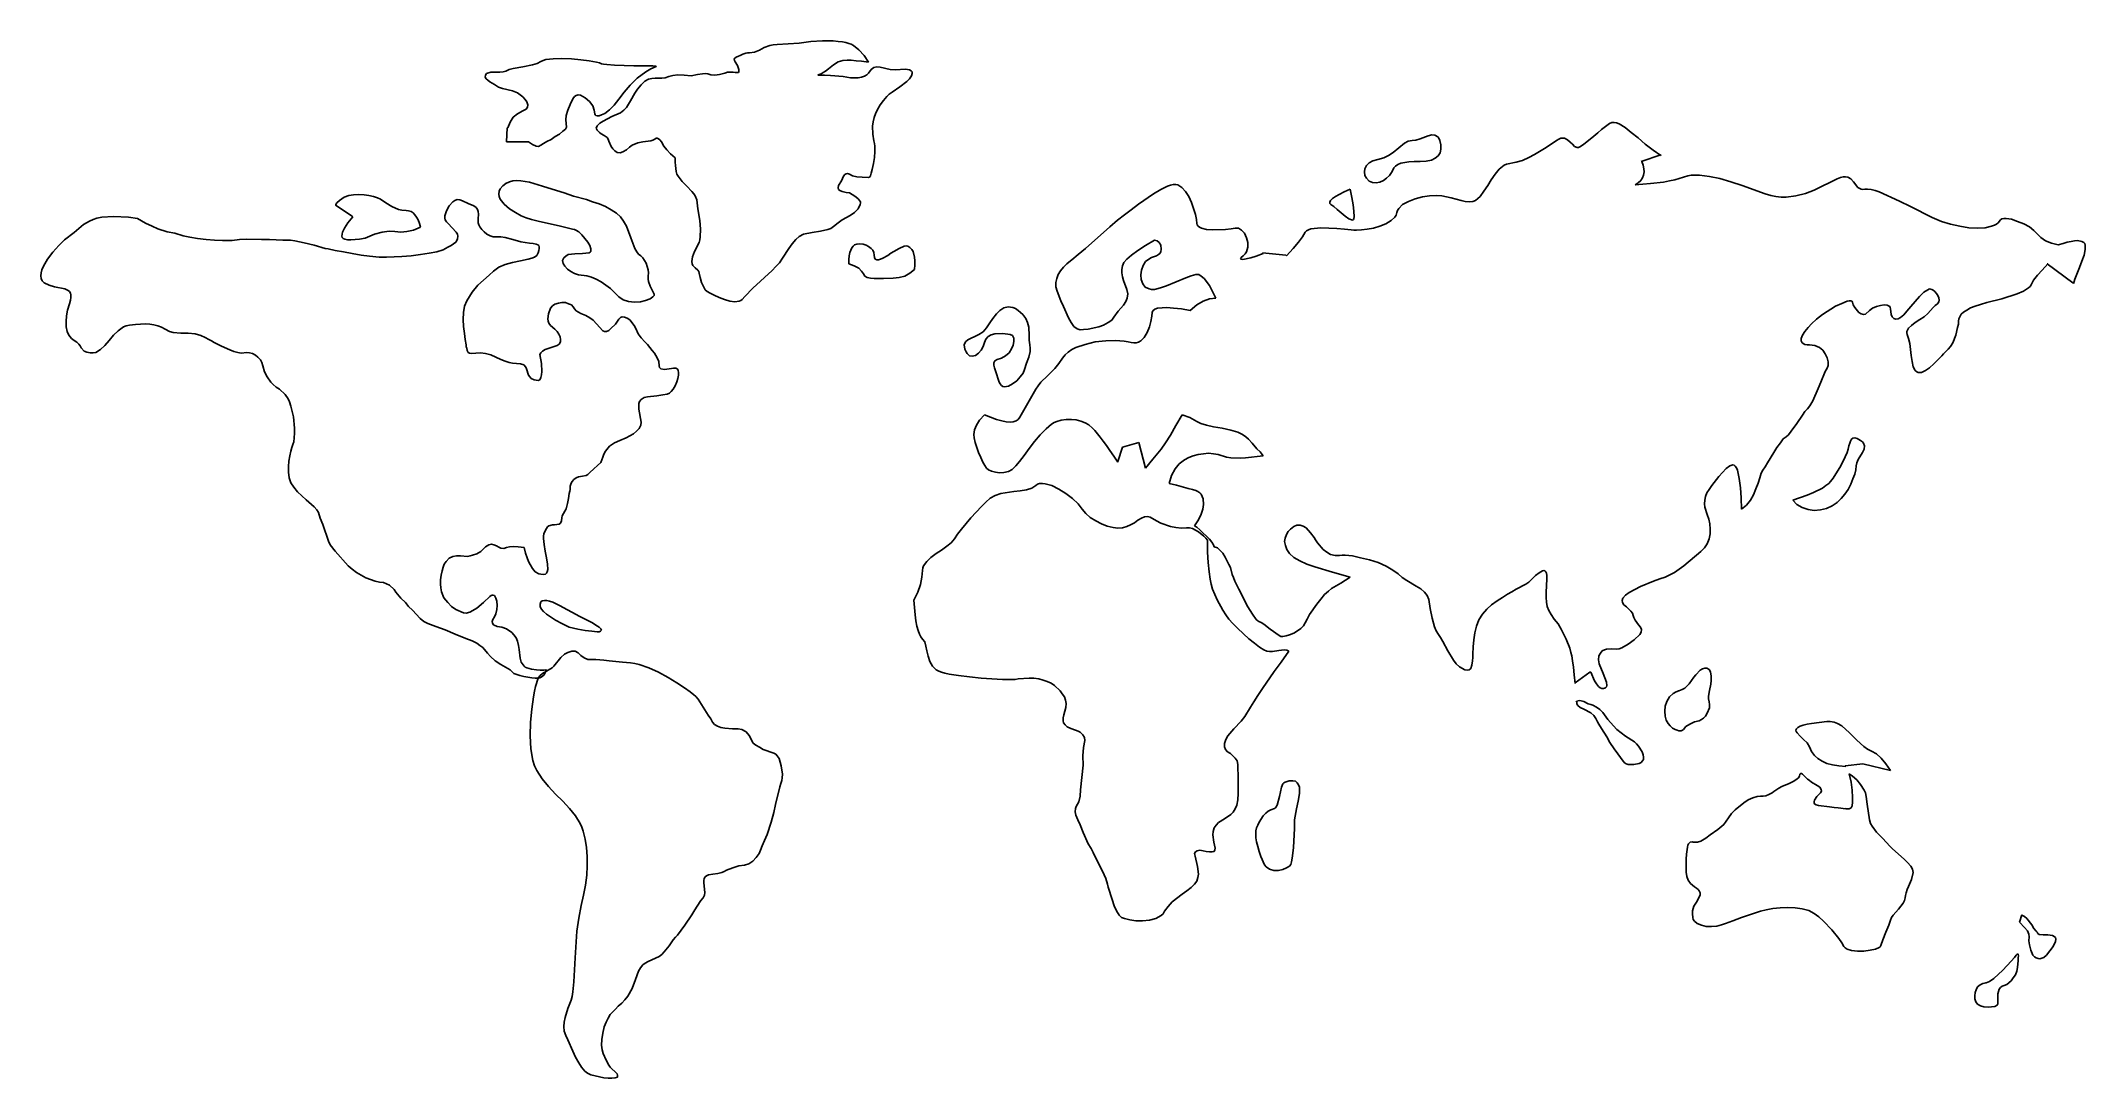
# Model space of a CAD drawing. Extents: x 0 to 24, y 0 to 12.2.
import ezdxf

# ---------------------------------------------------------------- set-up
doc = ezdxf.new("R2010")
doc.units = 0
doc.layers.add('CK_LEVEL_1', color=7, linetype='CONTINUOUS')

msp = doc.modelspace()

# ---------------------------------------------------------------- linework, layer by layer
at = {"layer": 'CK_LEVEL_1', "color": 2, "linetype": 'CONTINUOUS'}
for p, q in [((8.238307, 12.006149), (8.205436, 11.989715)), ((8.271177, 12.018476), (8.238306, 12.006149)), ((8.291722, 12.022586), (8.271177, 12.018476)), ((8.316376, 12.022586), (8.291722, 12.022586)), ((8.373899, 12.030804), (8.316376, 12.022586)), ((8.431425, 12.055457), (8.3739, 12.030804)), ((8.488949, 12.084219), (8.431425, 12.055457)), ((8.55469, 12.108871), (8.488949, 12.084218)), ((8.591671, 12.117089), (8.554691, 12.108871)), ((8.640978, 12.121199), (8.591671, 12.117089)), ((8.899837, 12.137634), (8.640978, 12.121199)), ((9.03543, 12.15407), (8.899837, 12.137635)), ((9.171022, 12.162288), (9.035429, 12.15407)), ((9.298398, 12.162288), (9.171023, 12.162288)), ((9.355923, 12.15407), (9.298398, 12.162288)), ((9.405229, 12.149961), (9.355923, 12.15407)), ((9.446318, 12.141743), (9.405229, 12.149961)), ((9.479189, 12.133526), (9.446318, 12.141743)), ((9.507951, 12.125308), (9.479189, 12.133526)), ((9.536714, 12.108871), (9.507951, 12.125307)), ((9.598347, 12.059566), (9.536714, 12.108871)), ((9.65998, 11.989715), (9.598347, 12.059566)), ((5.21828, 11.759617), (5.214171, 11.739073)), ((5.230606, 11.780162), (5.21828, 11.759617)), ((5.279913, 11.796597), (5.230607, 11.780162)), ((5.386744, 11.796597), (5.279913, 11.796597)), ((5.423724, 11.800706), (5.386744, 11.796597)), ((5.456595, 11.808924), (5.423725, 11.800706)), ((5.493575, 11.825359), (5.456595, 11.808924)), ((5.542881, 11.837686), (5.493575, 11.825359)), ((5.653821, 11.858231), (5.542881, 11.837686)), ((5.76887, 11.882884), (5.653821, 11.858231)), ((5.822285, 11.899319), (5.76887, 11.882884)), ((5.867483, 11.919864), (5.822285, 11.899319)), ((5.892136, 11.93219), (5.867483, 11.919864)), ((5.925007, 11.944517), (5.892137, 11.93219)), ((6.011294, 11.952735), (5.925007, 11.944517)), ((6.109907, 11.956843), (6.011294, 11.952734)), ((6.224955, 11.952735), (6.109907, 11.956844)), ((6.335895, 11.940408), (6.224955, 11.952735)), ((6.434508, 11.928082), (6.335896, 11.940408)), ((6.520795, 11.911646), (6.434508, 11.928082)), ((6.553666, 11.903428), (6.520795, 11.911646)), ((6.578319, 11.895211), (6.553666, 11.903428)), ((6.602972, 11.891102), (6.578319, 11.895211)), ((6.639952, 11.886992), (6.602972, 11.891102)), ((6.730348, 11.878775), (6.639952, 11.886992)), ((6.956336, 11.870557), (6.730348, 11.878775)), ((7.182325, 11.870557), (6.956336, 11.870557)), ((6.997425, 11.726746), (7.100147, 11.800706)), ((7.100147, 11.800706), (7.157671, 11.833577)), ((7.157671, 11.833577), (7.219306, 11.86234)), ((7.206978, 11.866447), (7.182325, 11.870557)), ((7.219305, 11.866447), (7.206978, 11.866447)), ((7.219305, 11.86234), (7.211087, 11.870557)), ((7.211087, 11.870557), (7.219305, 11.86234)), ((7.219305, 11.86234), (7.219305, 11.866448)), ((7.416531, 11.755508), (7.367224, 11.743181)), ((7.474055, 11.763725), (7.416531, 11.755508)), ((7.548015, 11.759617), (7.474055, 11.763726)), ((7.630193, 11.7514), (7.548015, 11.759617)), ((7.704153, 11.767835), (7.630193, 11.7514)), ((7.761677, 11.776052), (7.704153, 11.767835)), ((7.802766, 11.780162), (7.761677, 11.776052)), ((7.827419, 11.776052), (7.802766, 11.780162)), ((7.86029, 11.763725), (7.827419, 11.776052)), ((7.909597, 11.759617), (7.86029, 11.763726)), ((7.963012, 11.767835), (7.909597, 11.759617)), ((8.024645, 11.78427), (7.963012, 11.767835)), ((8.057516, 11.796597), (8.024645, 11.78427)), ((8.123258, 11.796597), (8.057516, 11.796597)), ((8.147912, 11.792489), (8.123258, 11.796597)), ((8.143803, 11.960953), (8.135585, 11.948626)), ((8.135585, 11.948626), (8.139694, 11.93219)), ((8.139694, 11.93219), (8.147912, 11.915755)), ((8.160237, 11.973279), (8.143803, 11.960953)), ((8.147912, 11.915754), (8.172565, 11.874665)), ((8.184892, 11.792489), (8.147912, 11.792489)), ((8.184892, 11.981497), (8.160237, 11.973279)), ((8.172565, 11.874666), (8.189, 11.82536)), ((8.205436, 11.989715), (8.184892, 11.981497)), ((8.189001, 11.804814), (8.184892, 11.792488)), ((8.189001, 11.825359), (8.189001, 11.804814)), ((9.117608, 11.759617), (9.121717, 11.763726)), ((9.195676, 11.759617), (9.117608, 11.759617)), ((9.121716, 11.763725), (9.134043, 11.767835)), ((9.134043, 11.767835), (9.154588, 11.776052)), ((9.154588, 11.776052), (9.179241, 11.792488)), ((9.179241, 11.792489), (9.208003, 11.808924)), ((9.265527, 11.755508), (9.195676, 11.759617)), ((9.208003, 11.808924), (9.240874, 11.833577)), ((9.240873, 11.833577), (9.302506, 11.882884)), ((9.413446, 11.743182), (9.265527, 11.755509)), ((9.302506, 11.882884), (9.355923, 11.915755)), ((9.355923, 11.915754), (9.409338, 11.932189)), ((9.409338, 11.93219), (9.462754, 11.936299)), ((9.462753, 11.936298), (9.50795, 11.936298)), ((9.507951, 11.936298), (9.565475, 11.928082)), ((9.565475, 11.928082), (9.631217, 11.923972)), ((9.631218, 11.923973), (9.713395, 11.911646)), ((9.713395, 11.911646), (9.65998, 11.989715)), ((9.692851, 11.763725), (9.664089, 11.747291)), ((9.713395, 11.78427), (9.692851, 11.763725)), ((9.742158, 11.825359), (9.713395, 11.78427)), ((9.775029, 11.850013), (9.742158, 11.825359)), ((9.807899, 11.858231), (9.775028, 11.850013)), ((9.848989, 11.854122), (9.807899, 11.858232)), ((9.964037, 11.825359), (9.848989, 11.854121)), ((10.02567, 11.821251), (9.964037, 11.82536)), ((10.144828, 11.829468), (10.02567, 11.821251)), ((10.194135, 11.821251), (10.144828, 11.829468)), ((10.210569, 11.813033), (10.194135, 11.821251)), ((10.222897, 11.800706), (10.210569, 11.813033)), ((10.214679, 11.7514), (10.222897, 11.780162)), ((10.222897, 11.780162), (10.222897, 11.800706)), ((5.214171, 11.739073), (5.226497, 11.718529)), ((5.226497, 11.718529), (5.242933, 11.702093)), ((5.242933, 11.702093), (5.267586, 11.681549)), ((5.267586, 11.681549), (5.321002, 11.652787)), ((5.321002, 11.652787), (5.370308, 11.619916)), ((5.370308, 11.619916), (5.415506, 11.60348)), ((5.415506, 11.603479), (5.534663, 11.578826)), ((5.534663, 11.578827), (5.592188, 11.554173)), ((5.592188, 11.554173), (5.653821, 11.504867)), ((6.261935, 11.508976), (6.28248, 11.521302)), ((6.28248, 11.521301), (6.303024, 11.529519)), ((6.303024, 11.52952), (6.331786, 11.525411)), ((6.331786, 11.525411), (6.385202, 11.496649)), ((6.783763, 11.480214), (6.845397, 11.562391)), ((6.845396, 11.56239), (6.915247, 11.644568)), ((6.915247, 11.644568), (6.997426, 11.726746)), ((6.968663, 11.550065), (6.919356, 11.459669)), ((7.001534, 11.595262), (6.968663, 11.550065)), ((7.042623, 11.648678), (7.001534, 11.595262)), ((7.08782, 11.689766), (7.042623, 11.648678)), ((7.128909, 11.714419), (7.08782, 11.689765)), ((7.169998, 11.722638), (7.128909, 11.71442)), ((7.206978, 11.726746), (7.169998, 11.722637)), ((7.285047, 11.726746), (7.206978, 11.726746)), ((7.326136, 11.730855), (7.285047, 11.726746)), ((7.367224, 11.743182), (7.326136, 11.730855)), ((9.499734, 11.730855), (9.413447, 11.743182)), ((9.590129, 11.730855), (9.499734, 11.730855)), ((9.631218, 11.739073), (9.590129, 11.730855)), ((9.664089, 11.747291), (9.631218, 11.739073)), ((9.927056, 11.508976), (9.955818, 11.537738)), ((9.955819, 11.537738), (9.988691, 11.562391)), ((9.98869, 11.56239), (10.079085, 11.624023)), ((10.079085, 11.624023), (10.161263, 11.685658)), ((10.161263, 11.685658), (10.194135, 11.718529)), ((10.194135, 11.718529), (10.214679, 11.7514)), ((5.592188, 11.307641), (5.542881, 11.266552)), ((5.653821, 11.340511), (5.592188, 11.30764)), ((5.653821, 11.504867), (5.682583, 11.476105)), ((5.69491, 11.361055), (5.653821, 11.340511)), ((5.682583, 11.476105), (5.703127, 11.447343)), ((5.711345, 11.385709), (5.69491, 11.361055)), ((5.703127, 11.447343), (5.715455, 11.414471)), ((5.715454, 11.414471), (5.711345, 11.385709)), ((6.159213, 11.23779), (6.163322, 11.287096)), ((6.163322, 11.287096), (6.183867, 11.348729)), ((6.183867, 11.348729), (6.212629, 11.41858)), ((6.212629, 11.41858), (6.241391, 11.484322)), ((6.241391, 11.484322), (6.261935, 11.508976)), ((6.385202, 11.496649), (6.438617, 11.45145)), ((6.438617, 11.45145), (6.475597, 11.402144)), ((6.475597, 11.402144), (6.492033, 11.348728)), ((6.492033, 11.348729), (6.50025, 11.307641)), ((6.50025, 11.307641), (6.504359, 11.295314)), ((6.504359, 11.295314), (6.512577, 11.287096)), ((6.512577, 11.287096), (6.529013, 11.282987)), ((6.529013, 11.282987), (6.549557, 11.282987)), ((6.549557, 11.282987), (6.578319, 11.295314)), ((6.578319, 11.295314), (6.619408, 11.311749)), ((6.701586, 11.274769), (6.598864, 11.221354)), ((6.619408, 11.311749), (6.672823, 11.352838)), ((6.672823, 11.352838), (6.726239, 11.410362)), ((6.800199, 11.319966), (6.701586, 11.274768)), ((6.726239, 11.410363), (6.755001, 11.443234)), ((6.755001, 11.443233), (6.783763, 11.480213)), ((6.841288, 11.348729), (6.800199, 11.319967)), ((6.87005, 11.381599), (6.841289, 11.348728)), ((6.919356, 11.459669), (6.87005, 11.3816)), ((9.779138, 11.262443), (9.795572, 11.307641)), ((9.795572, 11.307641), (9.812008, 11.348729)), ((9.812009, 11.348729), (9.848989, 11.414471)), ((9.848989, 11.414471), (9.885967, 11.463778)), ((9.885968, 11.463778), (9.927057, 11.508976)), ((5.47303, 11.143285), (5.464812, 10.97893)), ((5.481248, 11.143285), (5.473031, 11.143285)), ((5.505901, 11.209026), (5.481248, 11.143285)), ((5.542881, 11.266552), (5.505901, 11.209027)), ((5.98664, 11.007691), (6.035947, 11.040563)), ((6.035947, 11.040563), (6.085253, 11.069324)), ((6.085253, 11.069324), (6.126342, 11.102196)), ((6.126342, 11.102196), (6.155104, 11.12685)), ((6.155104, 11.12685), (6.167431, 11.151504)), ((6.167431, 11.151503), (6.159214, 11.237789)), ((6.529013, 11.167939), (6.516686, 11.139176)), ((6.516686, 11.139175), (6.529014, 11.114522)), ((6.557775, 11.196701), (6.529013, 11.167939)), ((6.529013, 11.114523), (6.553666, 11.089869)), ((6.553666, 11.089869), (6.57421, 11.073434)), ((6.598864, 11.221354), (6.557775, 11.1967)), ((6.57421, 11.073434), (6.61119, 11.05289)), ((6.61119, 11.05289), (6.644061, 11.028236)), ((9.758593, 11.16383), (9.76681, 11.213136)), ((9.762702, 11.069324), (9.758593, 11.16383)), ((9.775029, 10.991257), (9.762702, 11.069324)), ((9.76681, 11.213136), (9.779138, 11.262443)), ((16.184883, 11.01591), (16.279388, 11.048781)), ((16.279388, 11.04878), (16.320477, 11.061108)), ((16.320477, 11.061108), (16.357456, 11.056998)), ((16.357456, 11.056999), (16.390327, 11.036454)), ((16.390327, 11.036454), (16.402655, 11.02002)), ((18.222887, 11.044672), (18.099621, 10.946059)), ((18.268085, 11.085761), (18.222887, 11.044672)), ((18.313284, 11.122741), (18.268085, 11.085761)), ((18.407787, 11.192592), (18.313284, 11.122741)), ((18.43244, 11.204919), (18.407787, 11.192592)), ((18.461203, 11.204919), (18.43244, 11.204919)), ((18.489965, 11.200809), (18.461203, 11.204919)), ((18.518728, 11.188482), (18.489965, 11.200809)), ((18.588579, 11.147394), (18.518728, 11.188483)), ((18.662539, 11.089869), (18.588579, 11.147393)), ((18.744717, 11.024128), (18.66254, 11.089869)), ((5.464812, 10.97893), (5.723672, 10.97893)), ((5.723672, 10.97893), (5.76887, 10.946058)), ((5.76887, 10.946058), (5.809958, 10.929623)), ((5.809958, 10.929623), (5.838721, 10.925514)), ((5.838721, 10.925515), (5.867483, 10.937841)), ((5.867483, 10.93784), (5.896245, 10.958385)), ((5.896245, 10.958385), (5.937334, 10.983039)), ((5.937334, 10.983039), (5.98664, 11.007692)), ((6.644061, 11.028236), (6.656388, 11.011801)), ((6.656388, 11.011801), (6.664606, 10.987147)), ((6.664606, 10.987147), (6.693368, 10.925514)), ((6.693368, 10.925515), (6.709804, 10.896752)), ((6.709803, 10.896751), (6.734457, 10.872098)), ((6.734457, 10.872099), (6.763219, 10.855664)), ((6.763219, 10.855663), (6.79609, 10.851554)), ((6.79609, 10.851555), (6.828961, 10.859773)), ((6.828961, 10.859773), (6.87005, 10.884426)), ((6.87005, 10.884426), (6.907031, 10.917297)), ((6.90703, 10.917296), (6.939901, 10.93784)), ((6.939901, 10.93784), (7.005643, 10.966602)), ((7.005643, 10.966602), (7.063168, 10.97893)), ((7.063167, 10.97893), (7.157671, 10.991257)), ((7.157671, 10.991257), (7.182325, 10.999474)), ((7.182325, 10.999474), (7.202869, 11.011801)), ((7.202869, 11.011801), (7.219306, 11.020019)), ((7.219305, 11.020019), (7.231631, 11.020019)), ((7.231631, 11.020019), (7.248067, 11.015909)), ((7.248067, 11.01591), (7.264503, 11.003583)), ((7.264502, 11.003583), (7.280938, 10.97893)), ((7.280938, 10.97893), (7.3097, 10.929623)), ((7.3097, 10.929623), (7.34668, 10.884426)), ((7.34668, 10.884426), (7.387769, 10.839228)), ((7.387769, 10.839228), (7.441184, 10.789922)), ((9.783246, 10.958385), (9.775029, 10.991257)), ((9.787354, 10.929623), (9.783245, 10.958385)), ((9.783246, 10.79403), (9.787355, 10.863881)), ((9.787354, 10.863881), (9.787354, 10.929623)), ((15.757559, 10.789922), (15.815083, 10.818684)), ((15.815084, 10.818684), (15.8685, 10.855663)), ((15.868498, 10.855663), (15.999983, 10.962494)), ((15.999983, 10.962495), (16.045179, 10.987148)), ((16.045181, 10.987147), (16.09038, 10.995365)), ((16.090378, 10.995366), (16.135576, 10.999475)), ((16.135576, 10.999474), (16.184883, 11.015909)), ((16.394436, 10.814575), (16.361565, 10.785813)), ((16.41909, 10.851555), (16.394436, 10.814575)), ((16.402655, 11.020019), (16.414982, 10.995365)), ((16.41498, 10.995366), (16.427305, 10.94195)), ((16.427307, 10.892644), (16.41909, 10.851555)), ((16.427307, 10.94195), (16.427307, 10.892644)), ((17.528486, 10.83101), (17.458635, 10.79403)), ((17.66408, 10.913188), (17.528486, 10.83101)), ((17.783237, 10.995366), (17.66408, 10.913188)), ((17.812, 11.011801), (17.783237, 10.995366)), ((17.836653, 11.020019), (17.812, 11.011801)), ((17.877741, 11.020019), (17.836653, 11.020019)), ((17.914722, 11.003583), (17.877743, 11.020019)), ((17.943483, 10.974821), (17.914721, 11.003583)), ((17.972246, 10.950168), (17.943483, 10.974821)), ((17.996901, 10.925515), (17.972248, 10.950169)), ((18.025661, 10.913188), (17.996899, 10.925515)), ((18.042097, 10.913188), (18.025661, 10.913188)), ((18.058533, 10.921406), (18.042097, 10.913188)), ((18.099621, 10.946058), (18.058533, 10.921405)), ((18.826893, 10.950168), (18.744715, 11.024128)), ((18.777586, 10.748833), (19.007685, 10.8269)), ((18.917288, 10.880317), (18.826893, 10.950168)), ((19.007685, 10.818684), (18.917288, 10.880317)), ((19.007685, 10.8269), (19.007685, 10.818684)), ((7.441184, 10.789922), (7.441184, 10.740615)), ((7.441184, 10.740615), (7.445293, 10.699526)), ((7.445293, 10.699526), (7.453511, 10.629675)), ((7.453511, 10.629675), (7.461729, 10.600913)), ((7.461729, 10.600913), (7.478164, 10.57626)), ((7.478164, 10.57626), (7.523362, 10.514626)), ((9.392902, 10.522843), (9.417556, 10.57626)), ((9.417556, 10.57626), (9.433991, 10.596804)), ((9.433991, 10.596804), (9.450426, 10.605021)), ((9.450427, 10.605021), (9.466863, 10.609131)), ((9.466863, 10.609131), (9.487407, 10.600913)), ((9.487407, 10.600913), (9.524386, 10.580369)), ((9.524386, 10.580369), (9.573693, 10.568042)), ((9.573693, 10.568042), (9.635326, 10.563932)), ((9.635326, 10.563932), (9.713394, 10.559823)), ((9.713395, 10.559824), (9.721613, 10.563933)), ((9.721613, 10.563932), (9.73394, 10.580368)), ((9.73394, 10.580369), (9.742158, 10.61324)), ((9.742158, 10.613239), (9.754484, 10.654327)), ((9.754484, 10.654327), (9.77092, 10.724178)), ((9.77092, 10.724178), (9.783246, 10.794029)), ((15.53157, 10.625566), (15.53568, 10.662545)), ((15.53568, 10.584476), (15.53157, 10.625566)), ((15.53568, 10.662546), (15.556224, 10.699526)), ((15.556224, 10.551606), (15.53568, 10.584477)), ((15.556224, 10.699526), (15.584987, 10.732397)), ((15.584987, 10.732397), (15.630183, 10.757051)), ((15.630184, 10.75705), (15.687709, 10.773485)), ((15.687709, 10.773486), (15.75756, 10.789922)), ((15.823301, 10.584476), (15.79043, 10.551605)), ((15.847954, 10.617349), (15.8233, 10.584476)), ((15.864391, 10.646111), (15.847956, 10.617349)), ((15.876717, 10.674872), (15.86439, 10.646111)), ((15.897263, 10.695416), (15.876718, 10.674872)), ((15.921915, 10.711853), (15.897262, 10.695417)), ((15.958895, 10.728288), (15.921915, 10.711853)), ((16.053398, 10.744723), (15.958894, 10.728288)), ((16.115032, 10.748833), (16.0534, 10.744723)), ((16.184883, 10.748833), (16.115032, 10.748833)), ((16.254734, 10.752942), (16.184883, 10.748833)), ((16.316366, 10.765267), (16.254734, 10.752941)), ((16.361565, 10.785812), (16.316366, 10.765267)), ((17.064184, 10.600913), (17.018986, 10.535172)), ((17.113489, 10.658437), (17.064182, 10.600913)), ((17.171015, 10.703635), (17.113489, 10.658437)), ((17.199778, 10.715961), (17.171015, 10.703634)), ((17.310717, 10.740615), (17.199776, 10.715961)), ((17.384676, 10.761159), (17.310717, 10.740615)), ((17.458635, 10.79403), (17.384676, 10.761159)), ((18.773478, 10.526953), (18.794022, 10.555715)), ((18.785805, 10.748833), (18.777586, 10.748833)), ((18.80224, 10.703635), (18.785805, 10.748834)), ((18.794024, 10.555715), (18.806349, 10.588586)), ((18.810457, 10.662546), (18.80224, 10.703635)), ((18.806349, 10.588586), (18.814568, 10.625566)), ((18.814568, 10.625566), (18.810459, 10.662545)), ((19.324068, 10.580369), (19.172041, 10.535171)), ((19.365156, 10.588586), (19.324068, 10.580369)), ((19.46377, 10.588586), (19.365156, 10.588586)), ((19.578819, 10.572151), (19.46377, 10.588586)), ((19.702085, 10.547498), (19.578819, 10.572151)), ((21.115541, 10.559824), (21.078562, 10.543389)), ((21.148411, 10.568042), (21.11554, 10.559824)), ((21.177174, 10.568042), (21.148411, 10.568042)), ((21.201826, 10.563932), (21.177174, 10.568042)), ((21.238808, 10.543388), (21.201828, 10.563932)), ((3.504876, 10.292747), (3.558292, 10.329726)), ((3.558292, 10.329727), (3.611707, 10.350271)), ((3.611707, 10.35027), (3.669231, 10.358488)), ((3.669231, 10.358489), (3.730865, 10.362598)), ((3.730865, 10.362597), (3.792498, 10.358488)), ((3.792498, 10.358489), (3.850022, 10.350271)), ((3.850022, 10.35027), (3.903438, 10.337944)), ((3.903438, 10.337945), (3.948635, 10.321509)), ((3.948635, 10.321508), (3.985615, 10.305074)), ((5.374417, 10.366707), (5.378526, 10.399578)), ((5.378526, 10.337945), (5.374417, 10.366707)), ((5.378526, 10.399578), (5.390853, 10.42834)), ((5.390853, 10.305074), (5.378526, 10.337945)), ((5.390853, 10.42834), (5.419615, 10.461211)), ((5.419615, 10.461211), (5.456595, 10.489973)), ((5.448377, 10.489973), (5.456595, 10.489973)), ((5.456595, 10.489973), (5.448378, 10.489973)), ((5.456595, 10.489973), (5.497684, 10.510518)), ((5.497683, 10.510518), (5.538772, 10.522844)), ((5.538772, 10.522843), (5.58397, 10.526953)), ((5.58397, 10.526953), (5.633277, 10.522843)), ((5.633277, 10.522843), (5.73189, 10.506409)), ((5.73189, 10.506409), (5.888027, 10.457102)), ((5.888027, 10.457102), (5.94966, 10.440667)), ((5.94966, 10.440667), (6.138669, 10.379033)), ((6.138669, 10.379033), (6.249609, 10.342053)), ((6.249609, 10.342052), (6.401637, 10.300964)), ((7.523362, 10.514626), (7.580886, 10.457102)), ((7.580886, 10.457102), (7.638412, 10.395469)), ((7.638411, 10.395469), (7.663064, 10.370815)), ((7.663064, 10.370815), (7.679499, 10.346161)), ((7.679499, 10.346162), (7.695935, 10.296856)), ((9.355923, 10.440667), (9.360032, 10.465321)), ((9.360032, 10.420122), (9.355923, 10.440667)), ((9.360032, 10.46532), (9.392903, 10.522843)), ((9.376467, 10.407796), (9.360032, 10.420122)), ((9.401121, 10.395469), (9.376467, 10.407796)), ((9.450427, 10.383142), (9.401121, 10.395469)), ((9.487407, 10.379033), (9.450427, 10.383142)), ((9.520278, 10.362597), (9.487407, 10.379032)), ((9.561367, 10.333836), (9.520278, 10.362597)), ((9.594237, 10.305074), (9.561366, 10.333836)), ((13.053916, 10.370815), (12.881343, 10.247548)), ((13.140202, 10.420122), (13.053916, 10.370816)), ((13.21827, 10.457102), (13.140202, 10.420122)), ((13.255251, 10.469429), (13.218271, 10.457102)), ((13.288122, 10.477647), (13.255251, 10.469429)), ((13.316884, 10.477647), (13.288122, 10.477647)), ((13.341537, 10.473537), (13.316883, 10.477647)), ((13.386735, 10.444776), (13.341538, 10.473537)), ((13.431932, 10.395469), (13.386734, 10.444776)), ((13.468913, 10.337945), (13.431933, 10.395469)), ((13.501783, 10.268094), (13.468912, 10.337945)), ((15.190534, 10.337945), (15.157662, 10.313291)), ((15.235732, 10.362597), (15.190534, 10.337944)), ((15.293256, 10.391359), (15.235732, 10.362597)), ((15.363107, 10.424231), (15.293256, 10.391359)), ((15.383651, 10.325618), (15.363107, 10.424231)), ((15.400086, 10.23933), (15.383651, 10.325617)), ((15.584987, 10.518735), (15.556224, 10.551606)), ((15.626075, 10.502299), (15.584987, 10.518734)), ((15.667164, 10.498191), (15.626075, 10.5023)), ((15.712361, 10.506409), (15.667163, 10.498191)), ((15.75345, 10.526953), (15.712361, 10.506409)), ((15.79043, 10.551606), (15.75345, 10.526953)), ((16.213644, 10.333836), (16.127357, 10.309181)), ((16.295822, 10.346162), (16.213644, 10.333836)), ((16.373892, 10.35027), (16.295822, 10.346161)), ((16.439634, 10.346162), (16.373892, 10.350271)), ((16.550573, 10.321508), (16.439632, 10.346162)), ((16.608097, 10.305074), (16.550573, 10.321508)), ((16.887503, 10.337945), (16.834087, 10.292747)), ((16.932699, 10.399578), (16.887501, 10.337945)), ((16.977898, 10.46532), (16.932701, 10.399578)), ((17.018986, 10.535171), (16.977898, 10.46532)), ((18.707735, 10.473537), (18.744715, 10.498191)), ((18.888527, 10.489973), (18.707735, 10.473538)), ((18.744717, 10.498191), (18.773479, 10.526953)), ((19.040556, 10.506409), (18.888527, 10.489973)), ((19.110407, 10.522843), (19.040556, 10.506409)), ((19.172039, 10.535171), (19.110407, 10.522843)), ((19.82946, 10.510518), (19.702085, 10.547498)), ((19.965054, 10.46532), (19.82946, 10.510518)), ((20.23213, 10.370815), (19.965054, 10.46532)), ((20.297873, 10.35027), (20.23213, 10.370815)), ((20.359507, 10.337945), (20.297873, 10.350271)), ((20.421141, 10.329727), (20.359509, 10.337945)), ((20.478664, 10.329727), (20.421141, 10.329727)), ((20.593712, 10.346162), (20.478662, 10.329727)), ((20.704653, 10.374925), (20.593712, 10.346162)), ((20.807375, 10.411903), (20.704653, 10.374925)), ((20.901878, 10.457102), (20.807375, 10.411903)), ((20.992273, 10.502299), (20.901878, 10.457101)), ((21.07856, 10.543388), (20.992273, 10.502299)), ((21.271677, 10.510518), (21.238806, 10.543389)), ((21.320984, 10.444776), (21.271677, 10.510517)), ((21.357965, 10.424231), (21.320986, 10.444776)), ((21.37851, 10.420122), (21.357965, 10.424232)), ((21.403162, 10.424231), (21.37851, 10.420121)), ((21.436033, 10.424231), (21.403162, 10.424231)), ((21.477121, 10.420122), (21.436033, 10.424232)), ((21.52232, 10.407796), (21.477121, 10.420122)), ((21.571627, 10.391359), (21.52232, 10.407795)), ((21.809942, 10.284529), (21.571627, 10.391359)), ((0.612224, 10.066758), (0.657421, 10.083194)), ((0.657421, 10.083194), (0.714946, 10.095521)), ((0.714946, 10.095521), (0.850539, 10.103738)), ((0.850539, 10.103738), (1.027221, 10.095521)), ((1.027221, 10.095521), (1.134052, 10.079085)), ((1.134052, 10.079084), (1.228556, 10.025669)), ((3.652796, 10.107847), (3.45557, 10.235223)), ((3.45557, 10.235223), (3.463787, 10.227005)), ((3.459678, 10.24344), (3.472005, 10.263985)), ((3.463787, 10.227005), (3.459678, 10.24344)), ((3.472005, 10.263985), (3.504876, 10.292747)), ((3.603489, 10.029778), (3.661014, 10.099628)), ((3.661014, 10.099628), (3.652796, 10.107846)), ((3.985615, 10.305074), (4.047248, 10.263985)), ((4.047248, 10.263985), (4.117099, 10.218786)), ((4.117099, 10.218787), (4.195168, 10.185916)), ((4.195168, 10.185916), (4.236257, 10.177698)), ((4.236257, 10.177698), (4.285564, 10.173589)), ((4.285564, 10.173589), (4.314326, 10.169479)), ((4.314326, 10.169479), (4.343088, 10.161263)), ((4.343088, 10.161263), (4.367741, 10.144827)), ((4.367741, 10.144827), (4.388286, 10.124283)), ((4.388286, 10.124283), (4.40883, 10.095521)), ((4.40883, 10.095521), (4.425265, 10.06265)), ((4.741649, 10.111956), (4.758085, 10.169479)), ((4.741649, 10.083194), (4.741649, 10.111956)), ((4.745758, 10.06265), (4.741649, 10.083194)), ((4.758085, 10.169479), (4.790956, 10.227004)), ((4.790956, 10.227005), (4.832045, 10.276311)), ((4.832045, 10.276311), (4.856698, 10.292747)), ((4.856698, 10.292747), (4.88546, 10.300964)), ((4.88546, 10.300964), (4.914222, 10.296855)), ((4.914222, 10.296856), (4.947093, 10.288638)), ((4.947093, 10.288638), (5.012835, 10.255767)), ((5.012835, 10.255767), (5.078578, 10.227005)), ((5.078578, 10.227005), (5.10734, 10.210569)), ((5.10734, 10.210568), (5.123775, 10.185915)), ((5.123775, 10.185916), (5.131993, 10.161263)), ((5.131993, 10.161263), (5.136102, 10.132501)), ((5.136102, 10.132501), (5.131993, 10.074976)), ((5.131993, 10.074976), (5.131993, 10.029779)), ((5.43605, 10.247549), (5.390853, 10.305074)), ((5.497683, 10.194134), (5.43605, 10.247549)), ((5.567534, 10.148935), (5.497684, 10.194134)), ((5.637385, 10.111956), (5.567534, 10.148935)), ((5.69491, 10.087303), (5.637385, 10.111957)), ((5.756543, 10.066758), (5.69491, 10.087303)), ((6.401637, 10.300964), (6.471488, 10.27631)), ((6.471488, 10.276311), (6.549557, 10.251657)), ((6.549557, 10.251657), (6.623517, 10.218786)), ((6.623517, 10.218787), (6.693368, 10.181808)), ((6.693368, 10.181807), (6.755002, 10.140718)), ((6.755001, 10.140718), (6.800199, 10.099628)), ((6.800199, 10.099628), (6.837179, 10.050323)), ((7.695935, 10.296856), (7.708261, 10.194134)), ((7.708261, 10.194134), (7.732915, 10.054432)), ((9.401121, 10.06265), (9.495625, 10.116065)), ((9.495625, 10.116065), (9.54904, 10.148936)), ((9.54904, 10.148935), (9.590129, 10.194134)), ((9.590129, 10.194134), (9.614782, 10.24344)), ((9.618891, 10.276311), (9.594237, 10.305074)), ((9.614781, 10.24344), (9.618891, 10.259875)), ((9.618891, 10.259875), (9.618891, 10.27631)), ((12.716988, 10.124283), (12.634809, 10.058541)), ((12.795055, 10.181807), (12.716988, 10.124283)), ((12.881343, 10.247549), (12.795056, 10.181808)), ((13.526437, 10.198243), (13.501783, 10.268094)), ((13.546982, 10.128392), (13.526437, 10.198243)), ((13.559308, 10.066758), (13.546982, 10.128392)), ((15.13301, 10.292747), (15.124792, 10.272202)), ((15.124792, 10.272202), (15.124792, 10.255767)), ((15.124792, 10.255767), (15.137119, 10.24344)), ((15.157662, 10.313291), (15.133009, 10.292747)), ((15.137118, 10.24344), (15.16999, 10.218786)), ((15.16999, 10.218787), (15.211078, 10.185916)), ((15.211078, 10.185916), (15.305583, 10.107847)), ((15.305583, 10.107847), (15.346672, 10.074976)), ((15.346672, 10.074976), (15.391869, 10.058541)), ((15.408305, 10.165372), (15.400087, 10.239331)), ((15.404196, 10.066758), (15.408305, 10.079085)), ((15.412414, 10.099628), (15.408304, 10.165372)), ((15.408305, 10.079084), (15.412415, 10.099628)), ((15.889044, 10.095521), (15.843845, 10.054432)), ((15.901369, 10.120173), (15.889043, 10.09552)), ((15.909588, 10.148935), (15.90137, 10.120173)), ((15.917807, 10.173589), (15.909589, 10.148935)), ((15.934242, 10.198243), (15.917807, 10.173589)), ((15.979439, 10.24344), (15.934242, 10.198243)), ((16.04929, 10.280419), (15.979439, 10.24344)), ((16.127359, 10.309182), (16.04929, 10.28042)), ((16.665621, 10.292747), (16.608097, 10.305074)), ((16.71493, 10.280419), (16.665623, 10.292747)), ((16.764236, 10.276311), (16.71493, 10.28042)), ((16.801214, 10.280419), (16.764235, 10.27631)), ((16.834087, 10.292747), (16.801216, 10.280419)), ((21.937317, 10.218787), (21.809942, 10.284529)), ((22.192068, 10.091412), (21.937317, 10.218786)), ((22.303007, 10.046214), (22.192068, 10.091413)), ((23.009735, 10.074976), (22.993299, 10.06265)), ((23.034388, 10.079084), (23.009735, 10.074975)), ((23.06315, 10.079084), (23.034388, 10.079084)), ((23.124784, 10.070867), (23.06315, 10.079084)), ((0.275296, 9.828443), (0.390344, 9.914729)), ((0.390344, 9.91473), (0.44376, 9.964036)), ((0.44376, 9.964036), (0.501284, 10.009234)), ((0.501284, 10.009233), (0.571135, 10.050323)), ((0.571135, 10.050323), (0.612224, 10.066757)), ((1.228556, 10.02567), (1.306625, 9.98869)), ((1.306625, 9.988689), (1.372367, 9.959928)), ((1.372367, 9.959928), (1.483307, 9.922948)), ((1.483307, 9.922948), (1.573702, 9.906512)), ((1.573702, 9.906511), (1.668206, 9.877749)), ((1.668206, 9.877749), (1.746275, 9.861314)), ((1.746275, 9.861314), (1.83667, 9.844879)), ((1.83667, 9.844879), (1.939392, 9.832552)), ((2.329736, 9.832552), (2.407805, 9.836661)), ((2.407805, 9.83666), (2.588596, 9.832551)), ((3.529529, 9.873641), (3.537747, 9.918839)), ((3.533638, 9.857205), (3.529529, 9.87364)), ((3.545965, 9.844879), (3.533638, 9.857206)), ((3.537747, 9.918839), (3.5624, 9.968144)), ((3.566509, 9.83666), (3.545965, 9.844878)), ((3.5624, 9.968144), (3.603489, 10.029778)), ((3.59938, 9.828443), (3.566509, 9.83666)), ((3.739082, 9.83666), (3.63636, 9.828443)), ((3.804824, 9.848988), (3.739082, 9.83666)), ((3.915764, 9.894185), (3.804824, 9.848989)), ((4.00616, 9.918839), (3.915764, 9.894184)), ((4.088337, 9.931165), (4.00616, 9.918839)), ((4.154079, 9.927055), (4.088337, 9.931165)), ((4.22393, 9.918839), (4.154079, 9.927055)), ((4.293781, 9.927055), (4.22393, 9.918839)), ((4.37185, 9.943492), (4.293781, 9.927056)), ((4.454028, 9.976363), (4.37185, 9.943492)), ((4.425265, 10.06265), (4.441701, 10.021561)), ((4.441701, 10.021561), (4.454029, 9.976362)), ((4.758085, 10.042105), (4.745758, 10.06265)), ((4.778629, 10.021561), (4.758085, 10.042105)), ((4.873134, 9.918839), (4.778629, 10.021561)), ((4.889569, 9.894185), (4.873134, 9.918839)), ((4.881351, 9.820226), (4.889569, 9.84077)), ((4.893678, 9.873641), (4.889569, 9.894185)), ((4.889569, 9.84077), (4.893678, 9.873641)), ((5.131993, 10.029778), (5.140211, 10.005124)), ((5.140211, 10.005125), (5.152537, 9.980472)), ((5.152537, 9.980472), (5.173082, 9.95171)), ((5.173082, 9.95171), (5.201844, 9.922948)), ((5.201844, 9.922948), (5.234715, 9.894185)), ((5.234715, 9.894185), (5.271695, 9.87775)), ((5.271695, 9.877749), (5.308675, 9.865422)), ((5.308675, 9.865423), (5.39907, 9.865423)), ((5.39907, 9.865423), (5.448377, 9.857206)), ((5.448377, 9.857205), (5.538772, 9.832551)), ((5.834612, 10.050323), (5.756543, 10.066757)), ((6.09758, 9.988689), (5.834612, 10.050323)), ((6.175649, 9.972254), (6.09758, 9.988689)), ((6.237282, 9.955819), (6.175649, 9.972254)), ((6.261935, 9.95171), (6.237282, 9.955819)), ((6.278371, 9.943492), (6.261935, 9.95171)), ((6.311242, 9.922948), (6.278371, 9.943492)), ((6.348222, 9.890077), (6.311242, 9.922948)), ((6.418073, 9.80379), (6.348222, 9.890077)), ((6.837179, 10.050323), (6.87005, 9.988689)), ((6.87005, 9.988689), (6.923465, 9.853096)), ((6.923465, 9.853097), (6.968663, 9.72983)), ((7.732915, 10.054432), (7.741133, 9.955819)), ((7.737024, 9.865423), (7.732915, 9.828444)), ((7.741133, 9.955819), (7.737024, 9.865423)), ((8.858747, 9.832552), (8.899837, 9.869532)), ((8.899837, 9.869532), (8.949143, 9.894185)), ((8.949143, 9.894185), (9.051866, 9.91473)), ((9.051866, 9.91473), (9.14637, 9.931165)), ((9.14637, 9.931165), (9.232656, 9.95171)), ((9.232656, 9.95171), (9.269635, 9.964036)), ((9.269636, 9.964036), (9.302507, 9.984581)), ((9.302506, 9.984581), (9.355923, 10.029779)), ((9.355923, 10.029778), (9.401121, 10.06265)), ((12.544415, 9.980472), (12.256792, 9.72983)), ((12.634809, 10.05854), (12.544415, 9.980472)), ((13.563416, 10.021561), (13.559307, 10.066757)), ((13.567526, 10.005125), (13.563416, 10.021561)), ((13.579853, 9.988689), (13.567526, 10.005124)), ((13.596288, 9.976363), (13.579853, 9.98869)), ((13.620941, 9.968144), (13.596288, 9.976362)), ((13.678466, 9.95171), (13.620941, 9.968144)), ((13.752426, 9.9476), (13.678466, 9.95171)), ((13.900345, 9.95171), (13.752426, 9.9476)), ((13.966086, 9.959928), (13.900345, 9.95171)), ((14.015394, 9.968144), (13.966087, 9.959928)), ((14.052374, 9.968144), (14.015394, 9.968144)), ((14.089354, 9.943492), (14.052374, 9.968145)), ((14.122225, 9.906511), (14.089354, 9.943491)), ((14.146877, 9.853097), (14.122224, 9.906512)), ((14.163314, 9.799681), (14.146878, 9.853097)), ((14.804298, 9.865423), (14.759102, 9.80379)), ((14.83717, 9.918839), (14.804298, 9.865422)), ((14.849497, 9.935274), (14.83717, 9.918839)), ((14.874149, 9.9476), (14.849496, 9.935273)), ((14.902912, 9.959928), (14.87415, 9.9476)), ((15.017961, 9.972254), (14.902911, 9.959928)), ((15.20697, 9.964036), (15.017962, 9.972254)), ((15.297365, 9.955819), (15.20697, 9.964036)), ((15.375434, 9.9476), (15.297365, 9.955818)), ((15.408305, 9.943492), (15.375434, 9.947601)), ((15.391869, 10.05854), (15.404196, 10.066757)), ((15.437067, 9.943492), (15.408305, 9.943492)), ((15.494591, 9.9476), (15.437067, 9.943491)), ((15.564442, 9.955819), (15.494591, 9.947601)), ((15.638402, 9.968144), (15.564442, 9.955818)), ((15.712361, 9.988689), (15.638401, 9.968144)), ((15.782213, 10.017451), (15.712362, 9.988689)), ((15.843845, 10.054432), (15.782212, 10.017452)), ((22.409838, 10.013343), (22.303007, 10.046214)), ((22.516668, 9.988689), (22.409838, 10.013343)), ((22.623499, 9.972254), (22.516668, 9.988689)), ((22.726221, 9.968144), (22.623499, 9.972254)), ((22.816616, 9.972254), (22.726221, 9.968144)), ((22.890577, 9.988689), (22.816618, 9.972254)), ((22.923449, 10.001016), (22.890577, 9.988689)), ((22.948101, 10.013343), (22.923447, 10.001016)), ((22.968645, 10.029778), (22.948101, 10.013343)), ((22.993299, 10.06265), (22.968647, 10.029778)), ((23.194635, 10.046214), (23.124784, 10.070868)), ((23.268593, 10.017451), (23.194633, 10.046213)), ((23.334335, 9.980472), (23.268593, 10.017451)), ((23.387753, 9.939383), (23.334337, 9.980472)), ((23.469931, 9.857205), (23.387753, 9.939383)), ((23.523344, 9.816116), (23.469929, 9.857205)), ((0.028763, 9.520277), (0.078069, 9.602455)), ((0.078069, 9.602455), (0.139702, 9.684632)), ((0.139702, 9.684631), (0.209553, 9.7627)), ((0.209553, 9.762701), (0.275296, 9.828443)), ((1.939392, 9.832552), (2.038006, 9.824334)), ((2.038006, 9.824334), (2.13251, 9.820226)), ((2.13251, 9.820226), (2.24345, 9.820226)), ((2.24345, 9.820226), (2.329736, 9.832552)), ((2.588596, 9.832552), (2.6831, 9.832552)), ((2.6831, 9.832552), (2.839237, 9.824334)), ((2.839237, 9.824334), (2.929633, 9.824334)), ((2.929633, 9.824334), (2.978939, 9.816117)), ((2.978939, 9.816116), (3.089879, 9.795571)), ((3.089879, 9.795571), (3.204928, 9.766809)), ((3.204928, 9.766809), (3.336412, 9.72983)), ((3.336412, 9.72983), (3.369283, 9.72572)), ((3.369283, 9.72572), (3.451461, 9.705176)), ((3.451461, 9.705176), (3.550074, 9.688741)), ((3.550074, 9.688741), (3.652796, 9.668197)), ((3.63636, 9.828443), (3.59938, 9.828443)), ((3.652796, 9.668197), (3.759627, 9.651761)), ((3.759627, 9.651761), (3.854131, 9.639435)), ((3.854131, 9.639435), (3.96918, 9.627108)), ((3.96918, 9.627108), (4.055466, 9.627108)), ((4.055466, 9.627108), (4.236257, 9.635325)), ((4.236257, 9.635325), (4.343088, 9.643543)), ((4.343088, 9.643544), (4.454028, 9.65587)), ((4.454028, 9.655869), (4.55675, 9.672305)), ((4.55675, 9.672306), (4.647145, 9.688741)), ((4.647145, 9.688741), (4.721105, 9.713395)), ((4.721105, 9.713395), (4.77452, 9.742157)), ((4.77452, 9.742157), (4.815609, 9.762701)), ((4.815609, 9.762701), (4.869025, 9.80379)), ((4.869025, 9.80379), (4.881351, 9.820226)), ((5.538772, 9.832552), (5.633277, 9.807899)), ((5.719563, 9.602455), (5.629168, 9.58191)), ((5.633277, 9.807899), (5.73189, 9.791463)), ((5.760652, 9.614781), (5.719563, 9.602454)), ((5.73189, 9.791463), (5.777087, 9.787354)), ((5.793523, 9.627108), (5.760653, 9.614781)), ((5.777087, 9.787354), (5.809958, 9.779137)), ((5.818176, 9.647653), (5.793523, 9.627108)), ((5.809958, 9.779137), (5.830503, 9.770919)), ((5.834612, 9.676414), (5.818176, 9.647653)), ((5.830503, 9.770919), (5.842829, 9.762701)), ((5.842829, 9.705176), (5.834612, 9.676414)), ((5.842829, 9.762701), (5.846938, 9.746266)), ((5.846938, 9.72983), (5.842829, 9.705176)), ((5.846938, 9.746265), (5.846938, 9.72983)), ((6.122233, 9.586019), (6.134561, 9.61889)), ((6.13456, 9.61889), (6.159213, 9.639435)), ((6.159213, 9.639435), (6.187975, 9.655869)), ((6.187975, 9.655869), (6.266045, 9.664087)), ((6.266044, 9.664087), (6.35644, 9.668197)), ((6.35644, 9.668197), (6.434508, 9.676414)), ((6.442726, 9.762701), (6.418073, 9.80379)), ((6.434508, 9.676414), (6.446836, 9.684631)), ((6.455053, 9.72572), (6.442726, 9.7627)), ((6.446835, 9.684631), (6.455053, 9.692849)), ((6.455053, 9.69285), (6.455053, 9.725721)), ((6.968663, 9.72983), (6.993316, 9.688741)), ((6.993316, 9.688741), (7.013861, 9.659979)), ((7.013861, 9.659979), (7.038514, 9.643544)), ((7.038514, 9.643544), (7.063167, 9.61889)), ((7.063167, 9.61889), (7.104256, 9.557257)), ((7.646628, 9.631217), (7.638412, 9.573693)), ((7.671282, 9.69285), (7.646628, 9.631217)), ((7.724697, 9.799681), (7.671282, 9.69285)), ((7.732915, 9.828443), (7.724698, 9.799681)), ((8.66563, 9.561366), (8.70261, 9.614782)), ((8.702611, 9.614781), (8.776571, 9.72983)), ((8.77657, 9.72983), (8.817658, 9.783246)), ((8.817658, 9.783246), (8.858747, 9.832552)), ((9.479189, 9.598346), (9.483298, 9.643544)), ((9.479189, 9.549039), (9.479189, 9.598346)), ((9.483297, 9.643544), (9.491515, 9.680524)), ((9.491516, 9.680524), (9.503843, 9.709286)), ((9.503842, 9.709286), (9.516169, 9.733939)), ((9.516169, 9.733939), (9.532604, 9.754483)), ((9.532605, 9.754482), (9.54904, 9.770918)), ((9.54904, 9.770919), (9.573694, 9.779137)), ((9.573693, 9.779137), (9.610672, 9.783246)), ((9.610673, 9.783246), (9.647653, 9.779137)), ((9.647653, 9.779137), (9.684632, 9.766809)), ((9.684632, 9.766809), (9.713394, 9.750375)), ((9.713395, 9.750375), (9.742158, 9.72983)), ((9.742158, 9.72983), (9.762702, 9.709286)), ((9.762702, 9.709286), (9.775029, 9.680524)), ((9.779138, 9.651761), (9.77092, 9.651761)), ((9.77092, 9.651761), (9.779138, 9.651761)), ((9.775029, 9.680524), (9.779139, 9.651761)), ((9.779138, 9.651761), (9.783246, 9.622999)), ((9.783246, 9.622999), (9.791464, 9.602455)), ((9.791464, 9.602455), (9.807899, 9.594237)), ((9.828444, 9.594236), (9.853097, 9.602454)), ((9.853097, 9.602455), (9.877751, 9.614782)), ((9.87775, 9.614781), (9.939384, 9.647653)), ((9.939384, 9.647653), (9.972255, 9.672306)), ((9.972255, 9.672306), (10.009234, 9.69285)), ((10.009234, 9.69285), (10.070868, 9.72983)), ((10.070868, 9.72983), (10.128391, 9.754483)), ((10.128391, 9.754482), (10.153046, 9.758592)), ((10.153046, 9.758592), (10.17359, 9.754482)), ((10.17359, 9.754482), (10.198243, 9.738048)), ((10.198243, 9.738048), (10.218788, 9.717504)), ((10.218788, 9.717504), (10.235223, 9.692849)), ((10.235223, 9.69285), (10.251658, 9.627109)), ((10.251658, 9.627108), (10.255768, 9.581909)), ((12.170506, 9.655869), (12.096546, 9.594236)), ((12.256793, 9.72983), (12.170506, 9.655869)), ((12.70877, 9.565475), (12.741641, 9.602454)), ((12.741641, 9.602455), (12.799165, 9.651761)), ((12.799165, 9.651761), (12.873125, 9.705177)), ((12.873125, 9.705176), (12.96352, 9.7627)), ((12.96352, 9.762701), (13.066242, 9.824334)), ((13.0005, 9.602455), (12.96352, 9.573693)), ((13.033371, 9.622999), (13.0005, 9.602455)), ((13.066242, 9.635325), (13.033371, 9.622998)), ((13.090896, 9.643544), (13.066241, 9.635326)), ((13.066242, 9.824334), (13.099114, 9.816117)), ((13.115549, 9.655869), (13.090896, 9.643543)), ((13.099113, 9.816116), (13.123767, 9.799681)), ((13.131985, 9.668197), (13.115549, 9.655869)), ((13.123767, 9.799681), (13.140202, 9.766809)), ((13.140202, 9.688741), (13.131985, 9.668197)), ((13.140202, 9.766809), (13.144311, 9.721611)), ((13.144311, 9.721612), (13.140202, 9.688741)), ((14.077026, 9.606564), (14.085244, 9.622998)), ((14.085245, 9.602455), (14.077027, 9.606565)), ((14.085245, 9.622999), (14.109899, 9.643544)), ((14.105789, 9.598346), (14.085245, 9.602455)), ((14.196185, 9.61889), (14.105789, 9.598346)), ((14.109898, 9.643544), (14.130443, 9.664088)), ((14.130443, 9.664087), (14.146877, 9.688741)), ((14.146877, 9.688741), (14.163313, 9.742157)), ((14.163314, 9.742157), (14.163314, 9.799681)), ((14.261927, 9.639435), (14.196185, 9.61889)), ((14.344105, 9.668197), (14.261927, 9.639435)), ((14.607073, 9.651761), (14.335887, 9.676415)), ((14.335887, 9.676414), (14.344105, 9.668197)), ((14.615291, 9.643544), (14.607073, 9.651761)), ((14.693358, 9.72983), (14.615291, 9.643544)), ((14.759102, 9.80379), (14.693358, 9.72983)), ((23.593195, 9.791463), (23.523344, 9.816117)), ((23.671265, 9.770919), (23.593195, 9.791463)), ((23.728788, 9.787354), (23.671265, 9.770919)), ((23.778095, 9.80379), (23.728788, 9.787355)), ((23.823294, 9.812008), (23.778097, 9.80379)), ((23.864382, 9.816116), (23.823294, 9.812007)), ((23.897253, 9.820226), (23.864382, 9.816116)), ((23.950668, 9.812008), (23.897253, 9.820226)), ((23.971212, 9.799681), (23.950668, 9.812008)), ((23.950668, 9.577802), (23.975321, 9.651761)), ((23.98354, 9.787354), (23.971212, 9.799681)), ((23.975321, 9.651761), (23.987648, 9.717505)), ((23.987648, 9.766809), (23.98354, 9.787354)), ((23.987648, 9.717504), (23.987648, 9.766809)), ((0, 9.409337), (0.004109, 9.442209)), ((0.004109, 9.376466), (0, 9.409337)), ((0.004109, 9.442208), (0.012327, 9.479187)), ((0.016436, 9.347704), (0.004109, 9.376466)), ((0.012327, 9.479188), (0.028763, 9.520277)), ((5.259368, 9.413445), (5.127884, 9.298397)), ((5.312784, 9.462752), (5.259368, 9.413445)), ((5.374417, 9.507951), (5.312784, 9.462752)), ((5.448377, 9.540822), (5.374417, 9.507951)), ((5.534663, 9.565475), (5.448377, 9.540821)), ((5.629168, 9.58191), (5.534663, 9.565475)), ((6.130451, 9.553147), (6.122233, 9.586019)), ((6.146887, 9.520277), (6.130451, 9.553148)), ((6.179758, 9.487406), (6.146887, 9.520277)), ((6.216738, 9.458644), (6.179758, 9.487406)), ((6.261935, 9.43399), (6.216738, 9.458644)), ((6.307133, 9.417555), (6.261935, 9.43399)), ((6.405746, 9.409337), (6.307133, 9.417555)), ((6.459162, 9.392901), (6.405746, 9.409336)), ((6.516686, 9.368249), (6.459162, 9.392902)), ((6.57421, 9.335378), (6.516686, 9.368249)), ((7.104256, 9.557257), (7.1248, 9.479188)), ((7.1248, 9.479188), (7.128909, 9.442209)), ((7.128909, 9.442208), (7.1248, 9.405229)), ((7.1248, 9.405229), (7.1248, 9.368249)), ((7.1248, 9.368249), (7.128909, 9.339486)), ((7.638411, 9.573692), (7.642519, 9.549038)), ((7.642519, 9.549039), (7.650737, 9.528495)), ((7.650737, 9.528495), (7.679499, 9.499733)), ((7.679499, 9.499733), (7.708261, 9.47508)), ((7.708261, 9.47508), (7.720588, 9.458644)), ((7.720588, 9.458644), (7.724697, 9.4381)), ((7.724697, 9.4381), (7.737024, 9.388793)), ((7.737024, 9.388793), (7.753459, 9.331269)), ((8.353355, 9.261417), (8.579344, 9.47097)), ((8.579344, 9.470971), (8.624542, 9.516168)), ((8.624541, 9.516168), (8.66563, 9.561366)), ((9.54493, 9.524385), (9.479189, 9.549039)), ((9.598347, 9.495624), (9.54493, 9.524385)), ((9.631218, 9.462752), (9.598347, 9.495624)), ((9.651762, 9.429882), (9.631218, 9.462753)), ((9.668198, 9.405229), (9.651762, 9.429882)), ((9.696959, 9.388793), (9.668198, 9.405229)), ((9.73394, 9.380575), (9.69696, 9.388793)), ((9.779138, 9.376466), (9.733939, 9.380575)), ((9.885968, 9.376466), (9.779139, 9.376466)), ((9.807899, 9.594236), (9.828444, 9.594236)), ((10.001017, 9.380575), (9.885967, 9.376466)), ((10.070868, 9.388793), (10.001017, 9.380575)), ((10.13661, 9.405229), (10.070868, 9.388793)), ((10.198243, 9.4381), (10.13661, 9.405229)), ((10.251658, 9.483296), (10.198242, 9.4381)), ((10.255768, 9.536713), (10.251658, 9.483296)), ((10.255768, 9.58191), (10.255768, 9.536714)), ((11.919865, 9.376466), (11.911647, 9.331269)), ((11.936299, 9.421663), (11.919865, 9.376465)), ((11.965062, 9.466862), (11.9363, 9.421663)), ((11.997932, 9.507951), (11.965061, 9.466862)), ((12.039021, 9.549039), (11.997932, 9.507951)), ((12.063676, 9.569584), (12.039021, 9.549039)), ((12.096547, 9.594236), (12.063676, 9.569583)), ((12.684116, 9.483296), (12.692333, 9.524385)), ((12.684116, 9.442208), (12.684116, 9.483296)), ((12.692334, 9.397011), (12.684117, 9.442209)), ((12.70466, 9.351812), (12.692333, 9.397011)), ((12.692334, 9.524385), (12.70877, 9.565475)), ((12.905995, 9.417555), (12.910105, 9.36414)), ((12.914214, 9.47508), (12.905996, 9.417555)), ((12.910105, 9.36414), (12.930649, 9.314833)), ((12.934758, 9.528495), (12.914214, 9.47508)), ((12.96352, 9.573692), (12.934758, 9.528494)), ((13.210052, 9.29018), (13.436042, 9.384685)), ((13.436042, 9.384684), (13.497675, 9.409337)), ((13.497675, 9.409337), (13.55109, 9.421664)), ((13.551089, 9.421663), (13.588069, 9.421663)), ((13.58807, 9.421663), (13.616833, 9.405229)), ((13.616833, 9.405229), (13.649704, 9.376466)), ((13.649704, 9.376466), (13.711337, 9.294289)), ((23.354881, 9.302506), (23.383644, 9.355922)), ((23.383642, 9.355922), (23.428841, 9.413445)), ((23.428841, 9.413445), (23.482256, 9.47508)), ((23.482256, 9.47508), (23.552107, 9.549039)), ((23.552107, 9.549039), (23.543888, 9.549039)), ((23.543888, 9.549039), (23.843838, 9.32716)), ((23.860273, 9.339486), (23.868492, 9.368249)), ((23.86849, 9.368249), (23.921906, 9.503842)), ((23.921906, 9.503841), (23.950668, 9.577802)), ((0.03698, 9.32716), (0.016436, 9.347704)), ((0.098614, 9.298398), (0.03698, 9.32716)), ((0.160247, 9.277853), (0.098614, 9.298398)), ((0.279404, 9.2532), (0.160247, 9.277853)), ((0.320493, 9.236764), (0.279404, 9.2532)), ((0.336929, 9.224438), (0.320493, 9.236764)), ((0.349255, 9.203893), (0.336929, 9.224438)), ((0.336929, 9.080626), (0.349255, 9.121716)), ((0.353364, 9.183349), (0.349255, 9.203893)), ((0.349255, 9.121716), (0.353364, 9.154587)), ((0.353364, 9.154587), (0.353364, 9.183349)), ((5.029271, 9.166913), (4.9964, 9.113498)), ((5.062142, 9.21622), (5.029272, 9.166913)), ((5.127884, 9.298398), (5.062142, 9.21622)), ((6.68515, 9.257309), (6.57421, 9.335378)), ((6.783763, 9.162805), (6.685151, 9.257309)), ((6.83307, 9.125825), (6.783763, 9.162805)), ((6.894703, 9.10528), (6.83307, 9.125825)), ((7.096038, 9.117607), (7.034405, 9.101171)), ((7.149454, 9.138151), (7.096038, 9.117607)), ((7.128909, 9.339486), (7.149454, 9.286071)), ((7.149454, 9.286071), (7.174107, 9.240872)), ((7.182325, 9.162805), (7.149455, 9.13815)), ((7.174107, 9.240872), (7.194651, 9.191566)), ((7.194651, 9.175131), (7.182325, 9.162805)), ((7.194651, 9.191566), (7.194651, 9.175131)), ((7.753459, 9.331268), (7.778112, 9.273744)), ((7.778112, 9.273744), (7.794548, 9.244982)), ((7.794549, 9.244982), (7.819201, 9.224438)), ((7.819201, 9.224438), (7.852072, 9.203893)), ((7.852072, 9.203893), (7.901379, 9.179239)), ((7.901379, 9.179239), (7.958903, 9.154586)), ((7.958903, 9.154587), (8.020535, 9.129933)), ((8.020535, 9.129933), (8.086279, 9.109388)), ((8.193109, 9.109388), (8.213654, 9.117606)), ((8.213654, 9.117607), (8.230088, 9.129934)), ((8.230089, 9.129933), (8.258852, 9.166912)), ((8.258852, 9.166913), (8.353356, 9.261418)), ((11.911647, 9.331268), (11.911647, 9.277852)), ((11.911647, 9.277853), (11.923974, 9.228547)), ((11.923974, 9.228547), (11.969171, 9.113498)), ((12.741641, 9.249091), (12.704661, 9.351813)), ((12.729314, 9.10528), (12.745749, 9.146369)), ((12.753967, 9.195676), (12.74164, 9.249091)), ((12.745749, 9.146369), (12.753967, 9.195676)), ((12.930649, 9.314833), (12.959412, 9.273744)), ((12.959412, 9.273744), (13.004608, 9.2532)), ((13.004609, 9.2532), (13.033371, 9.24909)), ((13.033371, 9.249091), (13.066242, 9.249091)), ((13.066242, 9.249091), (13.136093, 9.265527)), ((13.136093, 9.265527), (13.210053, 9.29018)), ((13.711337, 9.138151), (13.637377, 9.109389)), ((13.785296, 9.146369), (13.711336, 9.138151)), ((13.711337, 9.294289), (13.756536, 9.208002)), ((13.756535, 9.208002), (13.777079, 9.171022)), ((13.777079, 9.171021), (13.785296, 9.146368)), ((21.941425, 9.047756), (22.044147, 9.166913)), ((22.044147, 9.166913), (22.093454, 9.21622)), ((22.093454, 9.21622), (22.142761, 9.244982)), ((22.142761, 9.244982), (22.163305, 9.2532)), ((22.163305, 9.2532), (22.18796, 9.24909)), ((22.18796, 9.249091), (22.204395, 9.240873)), ((22.204393, 9.240872), (22.224937, 9.224438)), ((22.224939, 9.224438), (22.253702, 9.183349)), ((22.2537, 9.183349), (22.270136, 9.150477)), ((22.270136, 9.150477), (22.274244, 9.121716)), ((22.274244, 9.121716), (22.270136, 9.101171)), ((22.833054, 9.092954), (23.009735, 9.13815)), ((23.009735, 9.138151), (23.190527, 9.195676)), ((23.190525, 9.195676), (23.264484, 9.228547)), ((23.264484, 9.228547), (23.32201, 9.265527)), ((23.32201, 9.265527), (23.342554, 9.281961)), ((23.342554, 9.281961), (23.354881, 9.302506)), ((23.843838, 9.32716), (23.852055, 9.318942)), ((23.852055, 9.318942), (23.860273, 9.339486)), ((0.29584, 8.871074), (0.299949, 8.936815)), ((0.299949, 8.936816), (0.312275, 9.006667)), ((0.312275, 9.006667), (0.336929, 9.080627)), ((4.95942, 8.977904), (4.955311, 8.895726)), ((4.955311, 8.895727), (4.95942, 8.81355)), ((4.971747, 9.051865), (4.95942, 8.977904)), ((4.9964, 9.113498), (4.971747, 9.051865)), ((5.94966, 8.903945), (5.957878, 8.961469)), ((5.953769, 8.875183), (5.94966, 8.903945)), ((5.957878, 8.961469), (5.978423, 9.027212)), ((5.978423, 9.027212), (6.003076, 9.055974)), ((6.003076, 9.055974), (6.031838, 9.076518)), ((6.031838, 9.076518), (6.072927, 9.088845)), ((6.072927, 9.088844), (6.114016, 9.092954)), ((6.114016, 9.092954), (6.155104, 9.092954)), ((6.155104, 9.092954), (6.192084, 9.080626)), ((6.192084, 9.080626), (6.224955, 9.068299)), ((6.224955, 9.068299), (6.2455, 9.043646)), ((6.2455, 9.043647), (6.261935, 9.018993)), ((6.261935, 9.018993), (6.28248, 8.998448)), ((6.28248, 8.998448), (6.335895, 8.965577)), ((6.335895, 8.965578), (6.39342, 8.940925)), ((6.39342, 8.940925), (6.442726, 8.916271)), ((6.442726, 8.916272), (6.479706, 8.88751)), ((6.479706, 8.887509), (6.520795, 8.84642)), ((6.742674, 8.842312), (6.783763, 8.899836)), ((6.783763, 8.899836), (6.8002, 8.920381)), ((6.800199, 8.920381), (6.820743, 8.928597)), ((6.820743, 8.928597), (6.849505, 8.924488)), ((6.849505, 8.924489), (6.878268, 8.912163)), ((6.878268, 8.912163), (6.911139, 8.891618)), ((6.964554, 9.097062), (6.894703, 9.10528)), ((6.911139, 8.891618), (6.960445, 8.825876)), ((7.034405, 9.101171), (6.964554, 9.097061)), ((8.086279, 9.109388), (8.143803, 9.101171)), ((8.143803, 9.101171), (8.193109, 9.109388)), ((11.135068, 8.854639), (11.172048, 8.908054)), ((11.172048, 8.908053), (11.213137, 8.961469)), ((11.213137, 8.961469), (11.254226, 9.002558)), ((11.254226, 9.002558), (11.299424, 9.03132)), ((11.299424, 9.03132), (11.34873, 9.043647)), ((11.34873, 9.043647), (11.406255, 9.035429)), ((11.406255, 9.035429), (11.435017, 9.023103)), ((11.435017, 9.023103), (11.467888, 9.002558)), ((11.467888, 9.002558), (11.521303, 8.953252)), ((11.521303, 8.953252), (11.558283, 8.908053)), ((11.558283, 8.908053), (11.578828, 8.858747)), ((11.969171, 9.113498), (11.997932, 9.047756)), ((11.997932, 9.047756), (12.059566, 8.916272)), ((12.059566, 8.916272), (12.088328, 8.858747)), ((12.52387, 8.858747), (12.564959, 8.887509)), ((12.564959, 8.887509), (12.589612, 8.924488)), ((12.589612, 8.924489), (12.643028, 8.99434)), ((12.643027, 8.99434), (12.70466, 9.064191)), ((12.70466, 9.064191), (12.729314, 9.10528)), ((13.037479, 8.932707), (13.025153, 8.871074)), ((13.041589, 8.977904), (13.037479, 8.932706)), ((13.049807, 8.998448), (13.041589, 8.977904)), ((13.070351, 9.014885), (13.049807, 8.998449)), ((13.103222, 9.027212), (13.070351, 9.014885)), ((13.214162, 9.035429), (13.103222, 9.027212)), ((13.292231, 9.027212), (13.214162, 9.035429)), ((13.382626, 9.018993), (13.292231, 9.027211)), ((13.485348, 9.002558), (13.382626, 9.018993)), ((13.563416, 9.068299), (13.485348, 9.002558)), ((13.637377, 9.109388), (13.563416, 9.068299)), ((20.778612, 8.84642), (20.836138, 8.899836)), ((20.836136, 8.899836), (20.905987, 8.953252)), ((20.905989, 8.953252), (21.058016, 9.051865)), ((21.058016, 9.051865), (21.131975, 9.084736)), ((21.131975, 9.084736), (21.193607, 9.109389)), ((21.193609, 9.109388), (21.218264, 9.113498)), ((21.218264, 9.113498), (21.238808, 9.113498)), ((21.238808, 9.113498), (21.251135, 9.109388)), ((21.251133, 9.109388), (21.25935, 9.097061)), ((21.25935, 9.097062), (21.267569, 9.0683)), ((21.267569, 9.068299), (21.284004, 9.035428)), ((21.284004, 9.035429), (21.333311, 8.977905)), ((21.333311, 8.977904), (21.357965, 8.961469)), ((21.357965, 8.961469), (21.386728, 8.953252)), ((21.386726, 8.953252), (21.411379, 8.957361)), ((21.411379, 8.957361), (21.456577, 9.002558)), ((21.456577, 9.002558), (21.493557, 9.027212)), ((21.493557, 9.027212), (21.538754, 9.047756)), ((21.538755, 9.047756), (21.588062, 9.060083)), ((21.588062, 9.060082), (21.62915, 9.068299)), ((21.62915, 9.068299), (21.66613, 9.06419)), ((21.66613, 9.064191), (21.694893, 9.047756)), ((21.694893, 9.047756), (21.699001, 9.035429)), ((21.699001, 9.035429), (21.70311, 9.018994)), ((21.703112, 9.018993), (21.711329, 8.953252)), ((21.711329, 8.953252), (21.723656, 8.928597)), ((21.723654, 8.928597), (21.744198, 8.908053)), ((21.744198, 8.908053), (21.764742, 8.899836)), ((21.764744, 8.899836), (21.793507, 8.903945)), ((21.793507, 8.903945), (21.822269, 8.920381)), ((21.822268, 8.920381), (21.859247, 8.949142)), ((21.859247, 8.949142), (21.896227, 8.994339)), ((21.896227, 8.99434), (21.941425, 9.047756)), ((22.048256, 8.895727), (21.994841, 8.858747)), ((22.097563, 8.928597), (22.048256, 8.895726)), ((22.142761, 8.965578), (22.097563, 8.928598)), ((22.204393, 9.035429), (22.142761, 8.965578)), ((22.229046, 9.060082), (22.204393, 9.035428)), ((22.2537, 9.080626), (22.229046, 9.060082)), ((22.270136, 9.101171), (22.2537, 9.080626)), ((22.500235, 8.875183), (22.504343, 8.903945)), ((22.504341, 8.903945), (22.516668, 8.928598)), ((22.516668, 8.928597), (22.533104, 8.95736)), ((22.533104, 8.957361), (22.561867, 8.982015)), ((22.561867, 8.982014), (22.598846, 9.006667)), ((22.598846, 9.006667), (22.644043, 9.031321)), ((22.644043, 9.03132), (22.697458, 9.051865)), ((22.69746, 9.051865), (22.759092, 9.072409)), ((22.759092, 9.072409), (22.833052, 9.092954)), ((0.29584, 8.809441), (0.29584, 8.871074)), ((0.308167, 8.756024), (0.29584, 8.809441)), ((0.328711, 8.710828), (0.308167, 8.756024)), ((0.357473, 8.673848), (0.328711, 8.710828)), ((0.390344, 8.649194), (0.357473, 8.673848)), ((0.423215, 8.62865), (0.390344, 8.649194)), ((0.801232, 8.649194), (0.751926, 8.59167)), ((0.850539, 8.710828), (0.801232, 8.649194)), ((0.908063, 8.764243), (0.850539, 8.710828)), ((0.969696, 8.809441), (0.908063, 8.764242)), ((1.002567, 8.821767), (0.969696, 8.809441)), ((1.039547, 8.829985), (1.002567, 8.821767)), ((1.109398, 8.838202), (1.039547, 8.829985)), ((1.228556, 8.84642), (1.109398, 8.838202)), ((1.277863, 8.842312), (1.228556, 8.846421)), ((1.327169, 8.834094), (1.277863, 8.842312)), ((1.372367, 8.821767), (1.327169, 8.834094)), ((1.413456, 8.805332), (1.372367, 8.821767)), ((1.458653, 8.780679), (1.413456, 8.805332)), ((1.50796, 8.756024), (1.458653, 8.780679)), ((1.553158, 8.743699), (1.50796, 8.756025)), ((1.643553, 8.73548), (1.553158, 8.743698)), ((1.729839, 8.73548), (1.643553, 8.73548)), ((1.812017, 8.727262), (1.729839, 8.73548)), ((1.877759, 8.706718), (1.812017, 8.727262)), ((1.927066, 8.686173), (1.877759, 8.706718)), ((1.972263, 8.661521), (1.927066, 8.686174)), ((2.001026, 8.645085), (1.972263, 8.66152)), ((2.033897, 8.62454), (2.001026, 8.645085)), ((4.95942, 8.81355), (4.971747, 8.731372)), ((4.971747, 8.731372), (4.979964, 8.661521)), ((4.979964, 8.661521), (4.992291, 8.599888)), ((5.961987, 8.85053), (5.953769, 8.875183)), ((5.978423, 8.825875), (5.961987, 8.85053)), ((6.031838, 8.780679), (5.978424, 8.825875)), ((6.056491, 8.756024), (6.031838, 8.780679)), ((6.077036, 8.723154), (6.056491, 8.756025)), ((6.093471, 8.690283), (6.077036, 8.723154)), ((6.09758, 8.661521), (6.093472, 8.690283)), ((6.09758, 8.632759), (6.09758, 8.661521)), ((6.520795, 8.84642), (6.594755, 8.764242)), ((6.594755, 8.764243), (6.615299, 8.756025)), ((6.615299, 8.756024), (6.635844, 8.756024)), ((6.635844, 8.756024), (6.664606, 8.768352)), ((6.664606, 8.768352), (6.689259, 8.788896)), ((6.689259, 8.788896), (6.742674, 8.842312)), ((6.960445, 8.825875), (6.98099, 8.788896)), ((6.98099, 8.788896), (7.009752, 8.727262)), ((7.009752, 8.727262), (7.042623, 8.682066)), ((7.042623, 8.682066), (7.08782, 8.632759)), ((10.851556, 8.632759), (10.876209, 8.657413)), ((10.876208, 8.657412), (10.917297, 8.677957)), ((10.917297, 8.677957), (10.958385, 8.694391)), ((10.958385, 8.694392), (11.007692, 8.719046)), ((11.007692, 8.719045), (11.056999, 8.751916)), ((11.057, 8.751916), (11.098088, 8.797114)), ((11.08987, 8.665629), (11.073435, 8.62454)), ((11.114524, 8.694392), (11.08987, 8.66563)), ((11.098087, 8.797113), (11.135067, 8.854638)), ((11.151504, 8.714937), (11.114524, 8.694392)), ((11.192593, 8.727262), (11.151504, 8.714936)), ((11.287097, 8.731372), (11.192593, 8.727262)), ((11.373383, 8.719045), (11.287097, 8.731372)), ((11.402145, 8.706718), (11.373383, 8.719045)), ((11.418581, 8.677957), (11.402146, 8.706718)), ((11.410363, 8.595778), (11.418581, 8.636868)), ((11.418581, 8.636868), (11.418581, 8.677957)), ((11.578828, 8.858747), (11.591154, 8.805331)), ((11.591154, 8.805332), (11.595263, 8.706719)), ((11.595263, 8.706718), (11.595263, 8.653302)), ((11.595263, 8.653303), (11.60348, 8.599888)), ((12.088328, 8.858747), (12.1212, 8.81355)), ((12.1212, 8.81355), (12.158179, 8.784788)), ((12.158179, 8.784788), (12.195159, 8.772461)), ((12.19516, 8.772461), (12.236249, 8.77657)), ((12.236249, 8.776569), (12.289664, 8.780679)), ((12.289663, 8.780679), (12.41293, 8.809441)), ((12.495108, 8.645085), (12.371841, 8.632758)), ((12.41293, 8.809441), (12.470454, 8.829985)), ((12.470455, 8.829985), (12.52387, 8.858747)), ((12.610157, 8.649194), (12.495108, 8.645085)), ((12.712879, 8.640977), (12.610157, 8.649194)), ((12.758076, 8.632759), (12.712879, 8.640977)), ((12.905995, 8.645085), (12.881342, 8.62865)), ((12.947084, 8.686173), (12.905995, 8.645085)), ((12.979956, 8.743699), (12.947084, 8.686174)), ((13.008718, 8.809441), (12.979956, 8.743699)), ((13.025154, 8.871074), (13.008718, 8.809441)), ((20.655346, 8.673848), (20.671782, 8.710828)), ((20.655346, 8.645085), (20.655346, 8.673847)), ((20.667673, 8.620432), (20.655346, 8.645086)), ((20.671782, 8.710828), (20.700544, 8.756024)), ((20.700544, 8.756024), (20.737524, 8.801223)), ((20.737524, 8.801223), (20.778612, 8.846421)), ((21.916771, 8.793005), (21.896227, 8.756025)), ((21.896227, 8.756024), (21.896227, 8.73959)), ((21.896227, 8.73959), (21.900335, 8.719045)), ((21.900337, 8.719045), (21.916773, 8.673848)), ((21.916771, 8.673848), (21.929098, 8.612215)), ((21.949644, 8.825875), (21.916773, 8.793004)), ((21.994841, 8.858747), (21.949644, 8.825875)), ((22.43449, 8.620432), (22.47147, 8.710828)), ((22.47147, 8.710828), (22.492014, 8.801223)), ((22.492016, 8.801223), (22.500235, 8.842312)), ((22.500235, 8.842312), (22.500235, 8.875183)), ((0.44376, 8.608106), (0.423215, 8.62865)), ((0.460195, 8.587561), (0.44376, 8.608106)), ((0.472522, 8.562908), (0.460195, 8.587562)), ((0.509502, 8.525928), (0.472522, 8.562907)), ((0.538264, 8.5136), (0.509502, 8.525928)), ((0.579353, 8.505383), (0.538264, 8.5136)), ((0.612224, 8.505383), (0.579353, 8.505383)), ((0.645095, 8.509492), (0.612224, 8.505383)), ((0.69851, 8.542364), (0.645095, 8.509492)), ((0.751926, 8.59167), (0.69851, 8.542364)), ((2.120183, 8.583451), (2.033897, 8.62454)), ((2.218796, 8.538255), (2.120183, 8.583451)), ((2.263994, 8.521819), (2.218796, 8.538255)), ((2.309192, 8.509492), (2.263994, 8.521819)), ((2.35028, 8.501275), (2.309192, 8.509492)), ((2.416023, 8.509492), (2.35028, 8.501275)), ((2.448894, 8.505383), (2.416023, 8.509492)), ((2.481765, 8.497166), (2.448894, 8.505383)), ((2.518745, 8.476621), (2.481765, 8.497166)), ((2.547507, 8.451968), (2.518745, 8.476622)), ((2.576269, 8.423205), (2.547507, 8.451967)), ((2.592704, 8.390335), (2.576269, 8.423206)), ((4.992291, 8.599888), (4.992291, 8.575234)), ((4.992291, 8.575234), (4.9964, 8.558799)), ((4.9964, 8.558799), (5.000509, 8.530037)), ((5.000509, 8.530037), (5.012835, 8.509492)), ((5.012835, 8.509492), (5.029271, 8.501275)), ((5.029271, 8.501275), (5.049815, 8.497166)), ((5.049815, 8.497166), (5.156646, 8.505383)), ((5.156646, 8.505383), (5.21828, 8.497166)), ((5.21828, 8.497166), (5.279913, 8.48073)), ((5.279913, 8.48073), (5.39907, 8.427315)), ((5.39907, 8.427315), (5.448377, 8.40677)), ((5.448377, 8.40677), (5.493575, 8.390335)), ((5.855156, 8.484838), (5.867484, 8.505383)), ((5.875701, 8.378008), (5.855156, 8.484838)), ((5.867483, 8.505383), (5.888027, 8.525928)), ((5.888027, 8.525928), (5.916789, 8.542363)), ((5.916789, 8.542364), (6.056491, 8.59167)), ((6.056491, 8.59167), (6.081145, 8.608106)), ((6.081145, 8.608106), (6.09758, 8.632759)), ((7.08782, 8.632759), (7.116583, 8.603997)), ((7.116583, 8.603996), (7.174108, 8.530036)), ((7.174107, 8.530037), (7.19876, 8.501275)), ((7.19876, 8.501275), (7.231631, 8.447859)), ((7.231631, 8.447859), (7.252176, 8.402662)), ((7.252176, 8.402661), (7.256285, 8.353354)), ((10.83512, 8.599888), (10.851556, 8.632759)), ((10.843338, 8.546472), (10.83512, 8.599888)), ((10.855663, 8.51771), (10.843337, 8.546472)), ((10.843338, 8.546472), (10.843338, 8.558799)), ((10.843338, 8.558799), (10.843338, 8.546472)), ((10.86799, 8.497166), (10.855663, 8.51771)), ((10.896752, 8.468404), (10.86799, 8.497166)), ((10.929624, 8.464294), (10.896752, 8.468404)), ((10.966603, 8.472513), (10.929624, 8.464295)), ((11.003584, 8.501275), (10.966604, 8.472513)), ((11.032346, 8.534145), (11.003584, 8.501274)), ((11.057, 8.579343), (11.032346, 8.534146)), ((11.073435, 8.62454), (11.057, 8.579342)), ((11.180265, 8.386226), (11.192593, 8.410879)), ((11.192593, 8.410879), (11.221354, 8.427315)), ((11.221354, 8.427315), (11.27066, 8.443749)), ((11.27066, 8.443749), (11.319967, 8.468404)), ((11.319967, 8.468404), (11.361056, 8.505383)), ((11.361056, 8.505383), (11.389818, 8.55058)), ((11.389819, 8.550581), (11.410363, 8.595779)), ((11.591154, 8.451968), (11.566501, 8.382117)), ((11.60759, 8.521819), (11.591154, 8.451968)), ((11.60348, 8.599888), (11.60759, 8.558799)), ((11.60759, 8.558799), (11.60759, 8.521819)), ((11.989716, 8.443749), (11.944517, 8.378008)), ((12.018477, 8.48073), (11.989716, 8.44375)), ((12.055458, 8.5136), (12.018478, 8.480729)), ((12.096547, 8.542364), (12.055458, 8.513601)), ((12.145853, 8.567017), (12.096547, 8.542363)), ((12.252684, 8.603996), (12.145853, 8.567017)), ((12.371841, 8.632759), (12.252684, 8.603997)), ((12.795055, 8.62454), (12.758076, 8.632758)), ((12.823819, 8.620432), (12.795056, 8.624541)), ((12.852581, 8.620432), (12.823819, 8.620432)), ((12.881343, 8.62865), (12.852581, 8.620432)), ((20.700544, 8.603996), (20.667673, 8.620431)), ((20.725197, 8.599888), (20.700544, 8.603997)), ((20.75396, 8.599888), (20.725197, 8.599888)), ((20.815592, 8.59167), (20.75396, 8.599888)), ((20.869007, 8.567017), (20.815592, 8.59167)), ((20.910097, 8.534145), (20.869009, 8.567017)), ((20.938858, 8.493056), (20.910095, 8.534145)), ((20.959402, 8.447859), (20.938858, 8.493057)), ((20.971729, 8.398553), (20.959402, 8.447859)), ((20.971729, 8.357464), (20.971729, 8.398553)), ((21.929098, 8.612215), (21.945534, 8.472513)), ((21.945536, 8.472513), (21.957861, 8.402662)), ((21.957861, 8.402661), (21.970188, 8.341027)), ((22.212612, 8.373899), (22.307116, 8.468404)), ((22.307116, 8.468404), (22.32766, 8.493057)), ((22.327662, 8.493056), (22.381077, 8.546472)), ((22.381075, 8.546472), (22.409838, 8.579343)), ((22.409838, 8.579343), (22.43449, 8.620432)), ((2.605031, 8.353354), (2.592704, 8.390334)), ((2.625576, 8.283504), (2.605031, 8.353354)), ((2.654338, 8.22187), (2.625576, 8.283504)), ((2.699535, 8.160237), (2.654338, 8.22187)), ((2.724189, 8.131474), (2.699535, 8.160237)), ((5.493575, 8.390335), (5.534663, 8.382117)), ((5.534663, 8.382116), (5.629168, 8.373899)), ((5.629168, 8.373899), (5.666148, 8.365682)), ((5.666148, 8.365682), (5.690801, 8.336919)), ((5.690801, 8.336919), (5.699019, 8.316375)), ((5.699019, 8.316375), (5.723672, 8.242414)), ((5.723672, 8.242414), (5.752434, 8.205435)), ((5.752434, 8.205435), (5.789414, 8.189)), ((5.789414, 8.189), (5.834612, 8.180782)), ((5.834612, 8.180781), (5.855156, 8.188999)), ((5.855156, 8.189), (5.867484, 8.213654)), ((5.867483, 8.213653), (5.875701, 8.246524)), ((5.879809, 8.287613), (5.875701, 8.378008)), ((5.875701, 8.246524), (5.879809, 8.287613)), ((7.256285, 8.353354), (7.260393, 8.33281)), ((7.260393, 8.33281), (7.27272, 8.316375)), ((7.27272, 8.316375), (7.317918, 8.308157)), ((7.317918, 8.308157), (7.400095, 8.320484)), ((7.400095, 8.320484), (7.424749, 8.324594)), ((7.424749, 8.324593), (7.449402, 8.324593)), ((7.461729, 8.164346), (7.441184, 8.119149)), ((7.449402, 8.324593), (7.465838, 8.316375)), ((7.474055, 8.205435), (7.46173, 8.164346)), ((7.465838, 8.316375), (7.478164, 8.29994)), ((7.482273, 8.242414), (7.474055, 8.205435)), ((7.478164, 8.29994), (7.482273, 8.271177)), ((7.482273, 8.271176), (7.482273, 8.242414)), ((11.180265, 8.361573), (11.180265, 8.386227)), ((11.188484, 8.328702), (11.180266, 8.361573)), ((11.204919, 8.283504), (11.188484, 8.328702)), ((11.241899, 8.172564), (11.204919, 8.283504)), ((11.254226, 8.143802), (11.241899, 8.172564)), ((11.451451, 8.176673), (11.402145, 8.139693)), ((11.49254, 8.22187), (11.451451, 8.176672)), ((11.525412, 8.267069), (11.49254, 8.22187)), ((11.541848, 8.308157), (11.525413, 8.267069)), ((11.566501, 8.382116), (11.541847, 8.308156)), ((11.734964, 8.160237), (11.702093, 8.119148)), ((11.813034, 8.234197), (11.734965, 8.160237)), ((11.89932, 8.320484), (11.813034, 8.234198)), ((11.944518, 8.378008), (11.89932, 8.320484)), ((20.85668, 8.086278), (20.885443, 8.160238)), ((20.885443, 8.160237), (20.938858, 8.287612)), ((20.938858, 8.287613), (20.959402, 8.324593)), ((20.959402, 8.324593), (20.971729, 8.357464)), ((21.970188, 8.341028), (21.994841, 8.295832)), ((21.994841, 8.295831), (22.011276, 8.283504)), ((22.011276, 8.283504), (22.027712, 8.275286)), ((22.027712, 8.275286), (22.0688, 8.275286)), ((22.0688, 8.275286), (22.113998, 8.295831)), ((22.113998, 8.295831), (22.163305, 8.328702)), ((22.163305, 8.328702), (22.212612, 8.373899)), ((2.761169, 8.102713), (2.724189, 8.131474)), ((2.798149, 8.07806), (2.761169, 8.102714)), ((2.868, 8.016427), (2.798149, 8.07806)), ((2.900871, 7.967121), (2.868, 8.016428)), ((2.917306, 7.93014), (2.900871, 7.96712)), ((2.933742, 7.880834), (2.917306, 7.93014)), ((7.026187, 7.934249), (7.01797, 7.909596)), ((7.042623, 7.958902), (7.026187, 7.934249)), ((7.079603, 7.979447), (7.042623, 7.958902)), ((7.116583, 7.987666), (7.079603, 7.979448)), ((7.227522, 7.999991), (7.116583, 7.987665)), ((7.297373, 8.012318), (7.227522, 7.99999)), ((7.350789, 8.020535), (7.297373, 8.012318)), ((7.375442, 8.032862), (7.350789, 8.020535)), ((7.395987, 8.049297), (7.375442, 8.032862)), ((7.42064, 8.07806), (7.395987, 8.049298)), ((7.441184, 8.119149), (7.42064, 8.07806)), ((11.27066, 8.123258), (11.254226, 8.143802)), ((11.287097, 8.11093), (11.270661, 8.123258)), ((11.307641, 8.106822), (11.287097, 8.110931)), ((11.352839, 8.11504), (11.30764, 8.106822)), ((11.402145, 8.139692), (11.352839, 8.115039)), ((11.673332, 8.07806), (11.488432, 7.749349)), ((11.702094, 8.119149), (11.673332, 8.07806)), ((20.758068, 7.884943), (20.790939, 7.942468)), ((20.790939, 7.942467), (20.856682, 8.086278)), ((2.962504, 7.753458), (2.933742, 7.880835)), ((2.97483, 7.621974), (2.962504, 7.753458)), ((7.017969, 7.909596), (7.017969, 7.843854)), ((7.017969, 7.843854), (7.042623, 7.691825)), ((7.042623, 7.691825), (7.038514, 7.654845)), ((11.015911, 7.716478), (10.978931, 7.654845)), ((11.073435, 7.778112), (11.015911, 7.716478)), ((11.213137, 7.724697), (11.073435, 7.778112)), ((11.27477, 7.708261), (11.213137, 7.724696)), ((11.328186, 7.695934), (11.27477, 7.708261)), ((11.373383, 7.691825), (11.328186, 7.695934)), ((11.410363, 7.695934), (11.373384, 7.691825)), ((11.443233, 7.708261), (11.410362, 7.695934)), ((11.467888, 7.724697), (11.443233, 7.708261)), ((11.488432, 7.749349), (11.467888, 7.724696)), ((11.858231, 7.667172), (11.891102, 7.687716)), ((11.891102, 7.687716), (11.919865, 7.700043)), ((11.919865, 7.700043), (11.97328, 7.716478)), ((11.97328, 7.716478), (12.030804, 7.724696)), ((12.030804, 7.724697), (12.092438, 7.724697)), ((12.092438, 7.724697), (12.149961, 7.720588)), ((12.149961, 7.720587), (12.203377, 7.704152)), ((12.203377, 7.704153), (12.252684, 7.683608)), ((12.252684, 7.683608), (12.297882, 7.658955)), ((13.316884, 7.650736), (13.390844, 7.778112)), ((13.390843, 7.778112), (13.481238, 7.745241)), ((13.481238, 7.745242), (13.563416, 7.700044)), ((13.563416, 7.700043), (13.612723, 7.67539)), ((20.606039, 7.67539), (20.671782, 7.774003)), ((20.671782, 7.774004), (20.700544, 7.815093)), ((20.700544, 7.815093), (20.729307, 7.847963)), ((20.729305, 7.847963), (20.758068, 7.884943)), ((2.958395, 7.428857), (2.966613, 7.461728)), ((2.966613, 7.461729), (2.970722, 7.506926)), ((2.970722, 7.506925), (2.97483, 7.56445)), ((2.97483, 7.56445), (2.97483, 7.621974)), ((6.730348, 7.449401), (6.672823, 7.408312)), ((6.791981, 7.478163), (6.730348, 7.449401)), ((6.865941, 7.506925), (6.791981, 7.478163)), ((6.952227, 7.556232), (6.865941, 7.506925)), ((6.989207, 7.584994), (6.952227, 7.556232)), ((7.022078, 7.617865), (6.989207, 7.584994)), ((7.038514, 7.654845), (7.022078, 7.617865)), ((10.954278, 7.60143), (10.94606, 7.548015)), ((10.94606, 7.548014), (10.95017, 7.506925)), ((10.950169, 7.506925), (10.962495, 7.45351)), ((10.97893, 7.654845), (10.954277, 7.60143)), ((10.962495, 7.45351), (11.003584, 7.334352)), ((11.595263, 7.383659), (11.661004, 7.465837)), ((11.661005, 7.465837), (11.726747, 7.543905)), ((11.726747, 7.543905), (11.796597, 7.613756)), ((11.796597, 7.613757), (11.858231, 7.667172)), ((12.297882, 7.658954), (12.338971, 7.621974)), ((12.338971, 7.621974), (12.367733, 7.593213)), ((12.367733, 7.593213), (12.429366, 7.515143)), ((12.429366, 7.515143), (12.466346, 7.469946)), ((12.466346, 7.469946), (12.503325, 7.416531)), ((12.692334, 7.400095), (12.885452, 7.45351)), ((12.885451, 7.45351), (12.963519, 7.153562)), ((13.144311, 7.375441), (13.197727, 7.449401)), ((13.197727, 7.449401), (13.255251, 7.539797)), ((13.255251, 7.539797), (13.316884, 7.650736)), ((13.612723, 7.67539), (13.678465, 7.654845)), ((13.678466, 7.654845), (13.760643, 7.63841)), ((13.760643, 7.63841), (13.863365, 7.621974)), ((13.863365, 7.621974), (13.961979, 7.597322)), ((13.961979, 7.597321), (14.044156, 7.572668)), ((14.044156, 7.572669), (14.101681, 7.548015)), ((14.101681, 7.548014), (14.138659, 7.519252)), ((14.138659, 7.519252), (14.171532, 7.49049)), ((14.171532, 7.49049), (14.21262, 7.445292)), ((14.21262, 7.445292), (14.270144, 7.37955)), ((20.371832, 7.395986), (20.41292, 7.449401)), ((20.412922, 7.449401), (20.445793, 7.494599)), ((20.445793, 7.494599), (20.478664, 7.519252)), ((20.478664, 7.519252), (20.507427, 7.543905)), ((20.507425, 7.543905), (20.540297, 7.584994)), ((20.540297, 7.584994), (20.606039, 7.67539)), ((21.22648, 7.445292), (21.214155, 7.412421)), ((21.234697, 7.469946), (21.226479, 7.445292)), ((21.247025, 7.49049), (21.234697, 7.469946)), ((21.26346, 7.502818), (21.247025, 7.49049)), ((21.284004, 7.506925), (21.26346, 7.502817)), ((21.312767, 7.498708), (21.284004, 7.506925)), ((21.353855, 7.478163), (21.312767, 7.498708)), ((21.374399, 7.461729), (21.353855, 7.478164)), ((21.386726, 7.445292), (21.374399, 7.461728)), ((21.399054, 7.412421), (21.386728, 7.445292)), ((2.904979, 7.169997), (2.909088, 7.235739)), ((2.909088, 7.235739), (2.921415, 7.297373)), ((2.921415, 7.297373), (2.933742, 7.350788)), ((2.933742, 7.350788), (2.946068, 7.395986)), ((2.946068, 7.395986), (2.958395, 7.428857)), ((6.570101, 7.219304), (6.533121, 7.182324)), ((6.582428, 7.248066), (6.570101, 7.219305)), ((6.594755, 7.280937), (6.582428, 7.248066)), ((6.607081, 7.317917), (6.594756, 7.280937)), ((6.623517, 7.350788), (6.607081, 7.317917)), ((6.672823, 7.408312), (6.623518, 7.350788)), ((11.003584, 7.334352), (11.028237, 7.276828)), ((11.028236, 7.276828), (11.052891, 7.223413)), ((11.052891, 7.223413), (11.077544, 7.182324)), ((11.439126, 7.178215), (11.484323, 7.23163)), ((11.484323, 7.23163), (11.537739, 7.301481)), ((11.537739, 7.301481), (11.595263, 7.383659)), ((12.503325, 7.41653), (12.544415, 7.359006)), ((12.544415, 7.359006), (12.589611, 7.293264)), ((12.589612, 7.293264), (12.638919, 7.223413)), ((12.638919, 7.23163), (12.692334, 7.400095)), ((12.638919, 7.223413), (12.638919, 7.23163)), ((12.96352, 7.153562), (13.049807, 7.256284)), ((13.049807, 7.256284), (13.144311, 7.375441)), ((13.357973, 7.202868), (13.308666, 7.145344)), ((13.419606, 7.248066), (13.357973, 7.202868)), ((13.468913, 7.276828), (13.419606, 7.248066)), ((13.522327, 7.297373), (13.468912, 7.276828)), ((13.579853, 7.313808), (13.522328, 7.297373)), ((13.641486, 7.322026), (13.579853, 7.313808)), ((13.703118, 7.326135), (13.641485, 7.322026)), ((13.760643, 7.322026), (13.703119, 7.326135)), ((13.814058, 7.313808), (13.760642, 7.322026)), ((13.912672, 7.280937), (13.814059, 7.313808)), ((13.961979, 7.272719), (13.912672, 7.280937)), ((14.072918, 7.26861), (13.961979, 7.272719)), ((14.134552, 7.272719), (14.072918, 7.26861)), ((14.344105, 7.297373), (14.134552, 7.272719)), ((14.270144, 7.37955), (14.307124, 7.34257)), ((14.307125, 7.34257), (14.344105, 7.297373)), ((20.23213, 7.165888), (20.260893, 7.215195)), ((20.260893, 7.215195), (20.334852, 7.334352)), ((20.334852, 7.334352), (20.371832, 7.395986)), ((21.173065, 7.285046), (21.11965, 7.178215)), ((21.193609, 7.334352), (21.173065, 7.285046)), ((21.205936, 7.375441), (21.193609, 7.334352)), ((21.214153, 7.412421), (21.205935, 7.375441)), ((21.30044, 7.178215), (21.308659, 7.215195)), ((21.308659, 7.215195), (21.325094, 7.252175)), ((21.325094, 7.252175), (21.374401, 7.334352)), ((21.374399, 7.334352), (21.394943, 7.375441)), ((21.394945, 7.375441), (21.399054, 7.412421)), ((2.904979, 7.104255), (2.904979, 7.169997)), ((2.913197, 7.038513), (2.904979, 7.104255)), ((2.933742, 6.980989), (2.913197, 7.038514)), ((2.966613, 6.927573), (2.933742, 6.980989)), ((6.220847, 6.97688), (6.212629, 6.9399)), ((6.233173, 6.997424), (6.220848, 6.97688)), ((6.253718, 7.017969), (6.233173, 6.997424)), ((6.28248, 7.038513), (6.253718, 7.017969)), ((6.307133, 7.05084), (6.28248, 7.038513)), ((6.35644, 7.059057), (6.307133, 7.05084)), ((6.397528, 7.067275), (6.35644, 7.059057)), ((6.418073, 7.079602), (6.397528, 7.067275)), ((6.442726, 7.100146), (6.418073, 7.079602)), ((6.487924, 7.145344), (6.442726, 7.100146)), ((6.533121, 7.182324), (6.487924, 7.145344)), ((11.077544, 7.182324), (11.098088, 7.153563)), ((11.098087, 7.153562), (11.118632, 7.133017)), ((11.118632, 7.133017), (11.155612, 7.116582)), ((11.155613, 7.116582), (11.200809, 7.104255)), ((11.200809, 7.104255), (11.250116, 7.096037)), ((11.250116, 7.096037), (11.299423, 7.100146)), ((11.299424, 7.100146), (11.352839, 7.112473)), ((11.352839, 7.112473), (11.398037, 7.137126)), ((11.398037, 7.137126), (11.439126, 7.178216)), ((11.693875, 6.964553), (11.673331, 6.948118)), ((11.718529, 6.972771), (11.693875, 6.964553)), ((11.751401, 6.972771), (11.718529, 6.972771)), ((11.784272, 6.968662), (11.751401, 6.972771)), ((11.86234, 6.948118), (11.784272, 6.968662)), ((13.238815, 6.972771), (13.325101, 6.952227)), ((13.267578, 7.067275), (13.238816, 6.972771)), ((13.308665, 7.145344), (13.267577, 7.067275)), ((19.60758, 6.948118), (19.689758, 7.054949)), ((19.689758, 7.054949), (19.776045, 7.149453)), ((19.776045, 7.149453), (19.817133, 7.178215)), ((19.817133, 7.178215), (19.854113, 7.190542)), ((19.854115, 7.190542), (19.87055, 7.186433)), ((19.87055, 7.186433), (19.882875, 7.174106)), ((19.882875, 7.174106), (19.895203, 7.157671)), ((19.895203, 7.157671), (19.90753, 7.128909)), ((19.90753, 7.128908), (19.928074, 7.030295)), ((19.928074, 7.030295), (19.94451, 6.923464)), ((20.125299, 6.911138), (20.149954, 6.97688)), ((20.149954, 6.97688), (20.170498, 7.038513)), ((20.170498, 7.038513), (20.186934, 7.091929)), ((20.186934, 7.091929), (20.207478, 7.128909)), ((20.207478, 7.128908), (20.23213, 7.165888)), ((20.979948, 6.972771), (20.947077, 6.948118)), ((21.000492, 6.997424), (20.979948, 6.972771)), ((21.029253, 7.034404), (21.00049, 6.997424)), ((21.11965, 7.178215), (21.029253, 7.034404)), ((21.205936, 6.90292), (21.238808, 6.964553)), ((21.238808, 6.964553), (21.26346, 7.026186)), ((21.26346, 7.026186), (21.284004, 7.083711)), ((21.284004, 7.083711), (21.296329, 7.133017)), ((21.296331, 7.133017), (21.30044, 7.178215)), ((3.01181, 6.874158), (2.966613, 6.927573)), ((3.114532, 6.779654), (3.01181, 6.874158)), ((3.204928, 6.697476), (3.114532, 6.779655)), ((6.179758, 6.738565), (6.163322, 6.676932)), ((6.192084, 6.796089), (6.179759, 6.738565)), ((6.200302, 6.853613), (6.192084, 6.796089)), ((6.20852, 6.882376), (6.200303, 6.853613)), ((6.212629, 6.90292), (6.20852, 6.882376)), ((6.212629, 6.9399), (6.212629, 6.90292)), ((11.08987, 6.755), (11.036454, 6.701585)), ((11.139176, 6.800198), (11.08987, 6.755)), ((11.196702, 6.833069), (11.139177, 6.800199)), ((11.262444, 6.853613), (11.196702, 6.833069)), ((11.418581, 6.878267), (11.262444, 6.853613)), ((11.49254, 6.886484), (11.41858, 6.878267)), ((11.566501, 6.898811), (11.49254, 6.886484)), ((11.628134, 6.919355), (11.566501, 6.898811)), ((11.673332, 6.948118), (11.628134, 6.919355)), ((11.944518, 6.907029), (11.86234, 6.948118)), ((12.026696, 6.853613), (11.944518, 6.907029)), ((12.104764, 6.796089), (12.026696, 6.853613)), ((12.170506, 6.734456), (12.104764, 6.796089)), ((12.219812, 6.672823), (12.170506, 6.734457)), ((13.325102, 6.952227), (13.460695, 6.915247)), ((13.460694, 6.915247), (13.514111, 6.90292)), ((13.514111, 6.90292), (13.551089, 6.890593)), ((13.551089, 6.890593), (13.575744, 6.878267)), ((13.575744, 6.878267), (13.600397, 6.861831)), ((13.600397, 6.861831), (13.616833, 6.845396)), ((13.616833, 6.845396), (13.637377, 6.79198)), ((13.641486, 6.726238), (13.633268, 6.672823)), ((13.637377, 6.79198), (13.641486, 6.726238)), ((19.521296, 6.734456), (19.525404, 6.775545)), ((19.525404, 6.693367), (19.521296, 6.734456)), ((19.525404, 6.775545), (19.533621, 6.820742)), ((19.533621, 6.820742), (19.550056, 6.861831)), ((19.550056, 6.861831), (19.574709, 6.90292)), ((19.574709, 6.90292), (19.60758, 6.948118)), ((19.94451, 6.923464), (19.952726, 6.804307)), ((19.952726, 6.804307), (19.956835, 6.672823)), ((19.956835, 6.672823), (20.01436, 6.71802)), ((20.01436, 6.71802), (20.059557, 6.775546)), ((20.059557, 6.775545), (20.096537, 6.841287)), ((20.096539, 6.841287), (20.125301, 6.911138)), ((20.725197, 6.837178), (20.556732, 6.775545)), ((20.556732, 6.775545), (20.606039, 6.726238)), ((20.606039, 6.726238), (20.667673, 6.689258)), ((20.799156, 6.86594), (20.725197, 6.837178)), ((20.905989, 6.919355), (20.799158, 6.865941)), ((20.947077, 6.948118), (20.905989, 6.919355)), ((21.021036, 6.709803), (21.078562, 6.750891)), ((21.07856, 6.750891), (21.123756, 6.796089)), ((21.07856, 6.750891), (21.07856, 6.759109)), ((21.07856, 6.759109), (21.07856, 6.750891)), ((21.123758, 6.796089), (21.168957, 6.845396)), ((21.168955, 6.845396), (21.205935, 6.90292)), ((3.237799, 6.664605), (3.204928, 6.697476)), ((3.258343, 6.631734), (3.237799, 6.664605)), ((3.278888, 6.565992), (3.258343, 6.631734)), ((3.30765, 6.492032), (3.278888, 6.565992)), ((3.373392, 6.294806), (3.30765, 6.492032)), ((6.003076, 6.487923), (5.961987, 6.475596)), ((6.027729, 6.487923), (6.003076, 6.487923)), ((6.081145, 6.496141), (6.02773, 6.487924)), ((6.09758, 6.508467), (6.081145, 6.496141)), ((6.109907, 6.533121), (6.09758, 6.508467)), ((6.114016, 6.570101), (6.109907, 6.533121)), ((6.118124, 6.594754), (6.114016, 6.570101)), ((6.163322, 6.676932), (6.118124, 6.594754)), ((10.913189, 6.570101), (10.802249, 6.438616)), ((11.036455, 6.701585), (10.913189, 6.570101)), ((12.260901, 6.619407), (12.219812, 6.672823)), ((12.314317, 6.574209), (12.260901, 6.619407)), ((12.380058, 6.533121), (12.314317, 6.574209)), ((12.445801, 6.50025), (12.380059, 6.533121)), ((12.511543, 6.471487), (12.4458, 6.50025)), ((12.786839, 6.487923), (12.74164, 6.467379)), ((12.832036, 6.512576), (12.786839, 6.487923)), ((12.873125, 6.541338), (12.832036, 6.512577)), ((12.914214, 6.565992), (12.873125, 6.541338)), ((12.951194, 6.582427), (12.914214, 6.565992)), ((12.984065, 6.586536), (12.951194, 6.582428)), ((13.016935, 6.578318), (12.984064, 6.586536)), ((13.090896, 6.533121), (13.016935, 6.578318)), ((13.140202, 6.508467), (13.090896, 6.533121)), ((13.255251, 6.467379), (13.140202, 6.508467)), ((13.583961, 6.545447), (13.538763, 6.475596)), ((13.616833, 6.611189), (13.583961, 6.545447)), ((13.633267, 6.672823), (13.616833, 6.611189)), ((14.701577, 6.467379), (14.738557, 6.483814)), ((14.738557, 6.483814), (14.775537, 6.483814)), ((14.775537, 6.483814), (14.812516, 6.471487)), ((19.554165, 6.607081), (19.525402, 6.693367)), ((19.570601, 6.553665), (19.554165, 6.607081)), ((19.582928, 6.50025), (19.570601, 6.553665)), ((19.587036, 6.438616), (19.582928, 6.50025)), ((20.667673, 6.689258), (20.737524, 6.668714)), ((20.737524, 6.668714), (20.807375, 6.656387)), ((20.807375, 6.656387), (20.881334, 6.664605)), ((20.881334, 6.664605), (20.951185, 6.68104)), ((20.951185, 6.68104), (21.021036, 6.709803)), ((3.393936, 6.253717), (3.373392, 6.294806)), ((3.451461, 6.179757), (3.393936, 6.253717)), ((5.255259, 6.253717), (5.21828, 6.229064)), ((5.288131, 6.261935), (5.255259, 6.253717)), ((5.316893, 6.253717), (5.288131, 6.261935)), ((5.345655, 6.24139), (5.316894, 6.253717)), ((5.374417, 6.224955), (5.345655, 6.24139)), ((5.900354, 6.381092), (5.896245, 6.356439)), ((5.896245, 6.356439), (5.896245, 6.327677)), ((5.896245, 6.327677), (5.904463, 6.257826)), ((5.916789, 6.418072), (5.900354, 6.381092)), ((5.904463, 6.257826), (5.916789, 6.179757)), ((5.933225, 6.442725), (5.916789, 6.418072)), ((5.945551, 6.46327), (5.933226, 6.442725)), ((5.961987, 6.475596), (5.945551, 6.463271)), ((10.629676, 6.237281), (10.568043, 6.192084)), ((10.683091, 6.27837), (10.629676, 6.237281)), ((10.720071, 6.323568), (10.683091, 6.27837)), ((10.757051, 6.376983), (10.720071, 6.323568)), ((10.802249, 6.438616), (10.757051, 6.376983)), ((12.581395, 6.455052), (12.511544, 6.471488)), ((12.638919, 6.446834), (12.581395, 6.455052)), ((12.692334, 6.450943), (12.638919, 6.446834)), ((12.741641, 6.467379), (12.692334, 6.450943)), ((13.316884, 6.455052), (13.255251, 6.46738)), ((13.382626, 6.446834), (13.316884, 6.455052)), ((13.44426, 6.450943), (13.382626, 6.446834)), ((13.477131, 6.450943), (13.44426, 6.450943)), ((13.514111, 6.442725), (13.477131, 6.450943)), ((13.583961, 6.405745), (13.514111, 6.442725)), ((13.538764, 6.475596), (13.563417, 6.459161)), ((13.563416, 6.459161), (13.600396, 6.430399)), ((13.645595, 6.356439), (13.583961, 6.405745)), ((13.600397, 6.430399), (13.711337, 6.319459)), ((13.670248, 6.331785), (13.645595, 6.356439)), ((13.690792, 6.307132), (13.670248, 6.331785)), ((13.690792, 6.16743), (13.690792, 6.307132)), ((13.711337, 6.319459), (13.740099, 6.282479)), ((13.740099, 6.282479), (13.760643, 6.253717)), ((13.760643, 6.253717), (13.768861, 6.229064)), ((14.594746, 6.290697), (14.598855, 6.331785)), ((14.602963, 6.245499), (14.594746, 6.290697)), ((14.598855, 6.331785), (14.615291, 6.372874)), ((14.6194, 6.200301), (14.602964, 6.245499)), ((14.615291, 6.372874), (14.635835, 6.409854)), ((14.635835, 6.409854), (14.664597, 6.438616)), ((14.664597, 6.438616), (14.701576, 6.467379)), ((14.812517, 6.471487), (14.845388, 6.450943)), ((14.845387, 6.450943), (14.898803, 6.393419)), ((14.898803, 6.393419), (14.939892, 6.340003)), ((14.939892, 6.340003), (14.956327, 6.311241)), ((14.956327, 6.311241), (14.980981, 6.27837)), ((14.980981, 6.27837), (15.046722, 6.200301)), ((19.521296, 6.216737), (19.554167, 6.266043)), ((19.554165, 6.266043), (19.574709, 6.323568)), ((19.574709, 6.323568), (19.587036, 6.381093)), ((19.587036, 6.381092), (19.587036, 6.438616)), ((3.607598, 6.007184), (3.451461, 6.179757)), ((3.652796, 5.966095), (3.607598, 6.007185)), ((4.733432, 6.027728), (4.721105, 5.990748)), ((4.753976, 6.05649), (4.733432, 6.027729)), ((4.790956, 6.097579), (4.753976, 6.05649)), ((4.832045, 6.118124), (4.790956, 6.097579)), ((4.877242, 6.122233), (4.832045, 6.118124)), ((4.92244, 6.122233), (4.877242, 6.122233)), ((5.004618, 6.118124), (4.92244, 6.122233)), ((5.037489, 6.122233), (5.004619, 6.118124)), ((5.066251, 6.13045), (5.037489, 6.122233)), ((5.115557, 6.146886), (5.066251, 6.13045)), ((5.160755, 6.175648), (5.115557, 6.146886)), ((5.185408, 6.200301), (5.160755, 6.175648)), ((5.21828, 6.229063), (5.185408, 6.200301)), ((5.39907, 6.212628), (5.374417, 6.224956)), ((5.431941, 6.208519), (5.39907, 6.212628)), ((5.464812, 6.220846), (5.431942, 6.208519)), ((5.497683, 6.229063), (5.464812, 6.220846)), ((5.542881, 6.233172), (5.497683, 6.229064)), ((5.600405, 6.229063), (5.542881, 6.233172)), ((5.670256, 6.220846), (5.600405, 6.229063)), ((5.686692, 6.155104), (5.670256, 6.220846)), ((5.707236, 6.101688), (5.686692, 6.155104)), ((5.723672, 6.05649), (5.707236, 6.101688)), ((5.740107, 6.023619), (5.723672, 6.05649)), ((5.76887, 5.974313), (5.740108, 6.023619)), ((5.916789, 6.179757), (5.933225, 6.101688)), ((5.933225, 6.101688), (5.945551, 6.027729)), ((5.945551, 6.027728), (5.94966, 5.961986)), ((10.35849, 6.007184), (10.350272, 5.982531)), ((10.39547, 6.05649), (10.35849, 6.007185)), ((10.444776, 6.105797), (10.39547, 6.05649)), ((10.50641, 6.150995), (10.444776, 6.105797)), ((10.568043, 6.192084), (10.50641, 6.150995)), ((13.69901, 6.044164), (13.690792, 6.16743)), ((13.707228, 5.937333), (13.69901, 6.044164)), ((13.768861, 6.229063), (13.80584, 6.216737)), ((13.80584, 6.216737), (13.838712, 6.187975)), ((13.838712, 6.187975), (13.867474, 6.155105)), ((13.867474, 6.155104), (13.896235, 6.109906)), ((13.896235, 6.109906), (13.941434, 6.023619)), ((13.941434, 6.023619), (13.95787, 5.986639)), ((14.65227, 6.150995), (14.619399, 6.200301)), ((14.701577, 6.105797), (14.652271, 6.150995)), ((14.771428, 6.064708), (14.701577, 6.105797)), ((14.853605, 6.027728), (14.771427, 6.064708)), ((14.94811, 5.994857), (14.853605, 6.027728)), ((15.046722, 6.200301), (15.087811, 6.16743)), ((15.087811, 6.16743), (15.13301, 6.138669)), ((15.13301, 6.138668), (15.186425, 6.126341)), ((15.186425, 6.126341), (15.239841, 6.126341)), ((15.239841, 6.126341), (15.268602, 6.13045)), ((15.268602, 6.13045), (15.305582, 6.13045)), ((15.305583, 6.13045), (15.391869, 6.122233)), ((15.391869, 6.122233), (15.486373, 6.101688)), ((15.486373, 6.101688), (15.589096, 6.077035)), ((15.589096, 6.077035), (15.691818, 6.044165)), ((15.691817, 6.044164), (15.786322, 6.003075)), ((15.786322, 6.003075), (15.86439, 5.957877)), ((19.167931, 5.929115), (19.278872, 6.007185)), ((19.278872, 6.007184), (19.480207, 6.175648)), ((19.480206, 6.175648), (19.521294, 6.216737)), ((3.702102, 5.929115), (3.652796, 5.966095)), ((3.813042, 5.867482), (3.702102, 5.929115)), ((3.923982, 5.826393), (3.813042, 5.867482)), ((3.973289, 5.814066), (3.923982, 5.826394)), ((4.018486, 5.809958), (3.973289, 5.814066)), ((4.055466, 5.797631), (4.018486, 5.809958)), ((4.092446, 5.781195), (4.055466, 5.797631)), ((4.145862, 5.72778), (4.092446, 5.781195)), ((4.696452, 5.896244), (4.688234, 5.842829)), ((4.688234, 5.842829), (4.688234, 5.793522)), ((4.688234, 5.793522), (4.692343, 5.748324)), ((4.708778, 5.94966), (4.696453, 5.896245)), ((4.721105, 5.990748), (4.708778, 5.94966)), ((5.801741, 5.937333), (5.76887, 5.974313)), ((5.842829, 5.91268), (5.801741, 5.937333)), ((5.867483, 5.908571), (5.842829, 5.91268)), ((5.900354, 5.904462), (5.867484, 5.908571)), ((5.920898, 5.908571), (5.900354, 5.904462)), ((5.933225, 5.920897), (5.920898, 5.908571)), ((5.941443, 5.937333), (5.933226, 5.920897)), ((5.94966, 5.961986), (5.941443, 5.937333)), ((10.321509, 5.789413), (10.288638, 5.699018)), ((10.337945, 5.8757), (10.32151, 5.789413)), ((10.346163, 5.953768), (10.337945, 5.8757)), ((10.350272, 5.982531), (10.346163, 5.953768)), ((13.719555, 5.851046), (13.707228, 5.937333)), ((13.731881, 5.793522), (13.719555, 5.851047)), ((13.748317, 5.731889), (13.731881, 5.793522)), ((13.95787, 5.986639), (13.978414, 5.904462)), ((13.978414, 5.904462), (13.994849, 5.871592)), ((13.99485, 5.871591), (14.011285, 5.826393)), ((14.011285, 5.826393), (14.056483, 5.731889)), ((15.157662, 5.933224), (14.94811, 5.994857)), ((15.145336, 5.740107), (15.252167, 5.80174)), ((15.363107, 5.8757), (15.157662, 5.933224)), ((15.252167, 5.80174), (15.363107, 5.8757)), ((15.864391, 5.957877), (15.926024, 5.91268)), ((15.926023, 5.91268), (15.975329, 5.871591)), ((15.97533, 5.871591), (16.028746, 5.834611)), ((16.028746, 5.834611), (16.139687, 5.768869)), ((16.139687, 5.768869), (16.193102, 5.735999)), ((17.310717, 5.731889), (17.425764, 5.793522)), ((17.425764, 5.793522), (17.458635, 5.814066)), ((17.458635, 5.814066), (17.536705, 5.892136)), ((17.536705, 5.892135), (17.581903, 5.925006)), ((17.581903, 5.925006), (17.618883, 5.94966)), ((17.618883, 5.94966), (17.635319, 5.953768)), ((17.635317, 5.953768), (17.647644, 5.94966)), ((17.647644, 5.94966), (17.659971, 5.937333)), ((17.659971, 5.937333), (17.668188, 5.920897)), ((17.672298, 5.851046), (17.66408, 5.699018)), ((17.668188, 5.920897), (17.672297, 5.892135)), ((17.672298, 5.892135), (17.672298, 5.851046)), ((18.637884, 5.694909), (18.769369, 5.76476)), ((18.769369, 5.76476), (18.921396, 5.826393)), ((18.921398, 5.826393), (18.995358, 5.855155)), ((18.995358, 5.855155), (19.0611, 5.8757)), ((19.0611, 5.8757), (19.114515, 5.900353)), ((19.114515, 5.900353), (19.167931, 5.929115)), ((4.166406, 5.699018), (4.145862, 5.72778)), ((4.22393, 5.629167), (4.166406, 5.699018)), ((4.277346, 5.575751), (4.22393, 5.629167)), ((4.314326, 5.530554), (4.277346, 5.575751)), ((4.359523, 5.485356), (4.314326, 5.530554)), ((4.692343, 5.748324), (4.700561, 5.703127)), ((4.700561, 5.703127), (4.729323, 5.633276)), ((4.729323, 5.633276), (4.77452, 5.575751)), ((4.77452, 5.575751), (4.819718, 5.530554)), ((4.819718, 5.530554), (4.869025, 5.493574)), ((5.115557, 5.510009), (5.193626, 5.575751)), ((5.193626, 5.575751), (5.267586, 5.645602)), ((5.267586, 5.645602), (5.284022, 5.657929)), ((5.284022, 5.657929), (5.296348, 5.662038)), ((5.296348, 5.662038), (5.308675, 5.662038)), ((5.308675, 5.662038), (5.321002, 5.657929)), ((5.321002, 5.657929), (5.337437, 5.629168)), ((5.337437, 5.629167), (5.349764, 5.592187)), ((5.349764, 5.592187), (5.353873, 5.542881)), ((5.353873, 5.54288), (5.349764, 5.493574)), ((5.851047, 5.559316), (5.859265, 5.559316)), ((5.859265, 5.559316), (5.851048, 5.559316)), ((5.859265, 5.559316), (5.867483, 5.583969)), ((5.859265, 5.530554), (5.859265, 5.559316)), ((5.871592, 5.501792), (5.859265, 5.530554)), ((5.867483, 5.583969), (5.883918, 5.596296)), ((5.883918, 5.596296), (5.908572, 5.600405)), ((5.908572, 5.600405), (5.937334, 5.600405)), ((5.937334, 5.600405), (5.970205, 5.592187)), ((5.970205, 5.592187), (6.007185, 5.57986)), ((6.007185, 5.57986), (6.085253, 5.54288)), ((6.085253, 5.54288), (6.323569, 5.411396)), ((10.288639, 5.699018), (10.243441, 5.604514)), ((10.243441, 5.604514), (10.259876, 5.431941)), ((13.801732, 5.608622), (13.748317, 5.731889)), ((13.867474, 5.485356), (13.801732, 5.608623)), ((14.056482, 5.731889), (14.163313, 5.526445)), ((14.163314, 5.526445), (14.216729, 5.440158)), ((14.886477, 5.436049), (14.972762, 5.559316)), ((14.972763, 5.559316), (15.017962, 5.61684)), ((15.017961, 5.61684), (15.063159, 5.670256)), ((15.063159, 5.670256), (15.108356, 5.711344)), ((15.108356, 5.711344), (15.145335, 5.740107)), ((16.1931, 5.735998), (16.234188, 5.699018)), ((16.23419, 5.699018), (16.267061, 5.657929)), ((16.267061, 5.657929), (16.287605, 5.612731)), ((16.287605, 5.612731), (16.304041, 5.5059)), ((16.96557, 5.497683), (17.023094, 5.551098)), ((17.023094, 5.551098), (17.088837, 5.596296)), ((17.088837, 5.596296), (17.150469, 5.637385)), ((17.150469, 5.637385), (17.207994, 5.674366)), ((17.207994, 5.674365), (17.26141, 5.703127)), ((17.26141, 5.703127), (17.310717, 5.731889)), ((17.66408, 5.699018), (17.66408, 5.637385)), ((17.66408, 5.637385), (17.668188, 5.57986)), ((17.668188, 5.57986), (17.676407, 5.530554)), ((17.676407, 5.530554), (17.692842, 5.481247)), ((18.555708, 5.600405), (18.563925, 5.629167)), ((18.559816, 5.575751), (18.555708, 5.600405)), ((18.576252, 5.551098), (18.559816, 5.575751)), ((18.563925, 5.629167), (18.592688, 5.662038)), ((18.605013, 5.526445), (18.57625, 5.551098)), ((18.592688, 5.662038), (18.637884, 5.694909)), ((18.629667, 5.501792), (18.605013, 5.526445)), ((4.449919, 5.390852), (4.359523, 5.485356)), ((4.495116, 5.353872), (4.449919, 5.390852)), ((4.540314, 5.329218), (4.495116, 5.353872)), ((4.634818, 5.296347), (4.540314, 5.329218)), ((4.745758, 5.255259), (4.634818, 5.296347)), ((4.869025, 5.493574), (4.95942, 5.456594)), ((4.95942, 5.456594), (4.992291, 5.452485)), ((4.992291, 5.452485), (5.033381, 5.464812)), ((5.03338, 5.464812), (5.07036, 5.481247)), ((5.07036, 5.481247), (5.115557, 5.510009)), ((5.296348, 5.353872), (5.300457, 5.333327)), ((5.304566, 5.378525), (5.296349, 5.353872)), ((5.300457, 5.333327), (5.312784, 5.316892)), ((5.321002, 5.407287), (5.304566, 5.378525)), ((5.312784, 5.316892), (5.353873, 5.296347)), ((5.337437, 5.444267), (5.321002, 5.407287)), ((5.349764, 5.493574), (5.337437, 5.444267)), ((5.353873, 5.296347), (5.407288, 5.28813)), ((5.407288, 5.28813), (5.464812, 5.267585)), ((5.896245, 5.473029), (5.871592, 5.501792)), ((5.933225, 5.440158), (5.896245, 5.473029)), ((5.978423, 5.407287), (5.933225, 5.440158)), ((6.040056, 5.370307), (5.978423, 5.407288)), ((6.114016, 5.329218), (6.040056, 5.370307)), ((6.200302, 5.28813), (6.114016, 5.329218)), ((6.298915, 5.263476), (6.200303, 5.28813)), ((6.323569, 5.411396), (6.471488, 5.337436)), ((6.471488, 5.337436), (6.512577, 5.312783)), ((6.512577, 5.312783), (6.549557, 5.28813)), ((6.549557, 5.28813), (6.570101, 5.267585)), ((10.259877, 5.431941), (10.268094, 5.36209)), ((10.268094, 5.36209), (10.280421, 5.300456)), ((10.28042, 5.300456), (10.292747, 5.247041)), ((13.904453, 5.431941), (13.867474, 5.485356)), ((13.941434, 5.382634), (13.904454, 5.431941)), ((13.986631, 5.329218), (13.941433, 5.382634)), ((14.044156, 5.271694), (13.986632, 5.329218)), ((14.216729, 5.440158), (14.261928, 5.378525)), ((14.261927, 5.378525), (14.278361, 5.36209)), ((14.278361, 5.36209), (14.290689, 5.353872)), ((14.290689, 5.353872), (14.31945, 5.341545)), ((14.31945, 5.341545), (14.352322, 5.321001)), ((14.352322, 5.321001), (14.426282, 5.263476)), ((14.783754, 5.271694), (14.816626, 5.304565)), ((14.816626, 5.304565), (14.83717, 5.337436)), ((14.83717, 5.337436), (14.857715, 5.382634)), ((14.857715, 5.382634), (14.886477, 5.436049)), ((16.304041, 5.5059), (16.324585, 5.394961)), ((16.324585, 5.394961), (16.353348, 5.292239)), ((16.353346, 5.292239), (16.37389, 5.242932)), ((16.825869, 5.222388), (16.846413, 5.300456)), ((16.846413, 5.300456), (16.875175, 5.374416)), ((16.875175, 5.374416), (16.916264, 5.440158)), ((16.916264, 5.440158), (16.96557, 5.497684)), ((17.692842, 5.481247), (17.721605, 5.436049)), ((17.721605, 5.436049), (17.758585, 5.382634)), ((17.758585, 5.382634), (17.803782, 5.32511)), ((17.803782, 5.32511), (17.840761, 5.263476)), ((18.65843, 5.477138), (18.629667, 5.501792)), ((18.674864, 5.452485), (18.658428, 5.477138)), ((18.683083, 5.423723), (18.674864, 5.452485)), ((18.691301, 5.399069), (18.683083, 5.423723)), ((18.707735, 5.370307), (18.691299, 5.399069)), ((18.728281, 5.341545), (18.707737, 5.370307)), ((18.748825, 5.316892), (18.728281, 5.341545)), ((18.769369, 5.28813), (18.748825, 5.316892)), ((18.781696, 5.259368), (18.769371, 5.28813)), ((4.860807, 5.205952), (4.745759, 5.255259)), ((4.988182, 5.156645), (4.860807, 5.205952)), ((5.062142, 5.127883), (4.988183, 5.156645)), ((5.115557, 5.099121), (5.062142, 5.127883)), ((5.152537, 5.074468), (5.115557, 5.099121)), ((5.185408, 5.049815), (5.152537, 5.074468)), ((5.238824, 4.984072), (5.185409, 5.049815)), ((5.464812, 5.267585), (5.526446, 5.226496)), ((5.526446, 5.226496), (5.551099, 5.197734)), ((5.551099, 5.197734), (5.575752, 5.160754)), ((5.575752, 5.160754), (5.592188, 5.123774)), ((5.592188, 5.123774), (5.604514, 5.074468)), ((5.604514, 5.074468), (5.612732, 5.025161)), ((6.385202, 5.247041), (6.298915, 5.263476)), ((6.463271, 5.238823), (6.385202, 5.247041)), ((6.529013, 5.234714), (6.463271, 5.238823)), ((6.549557, 5.234714), (6.529013, 5.234714)), ((6.565993, 5.238823), (6.549557, 5.234715)), ((6.578319, 5.25115), (6.565993, 5.238823)), ((6.570101, 5.267585), (6.578319, 5.25115)), ((10.292747, 5.247041), (10.309182, 5.205952)), ((10.309183, 5.205952), (10.325619, 5.173081)), ((10.325619, 5.173081), (10.346163, 5.148428)), ((10.346163, 5.148428), (10.370816, 5.115558)), ((10.370815, 5.115557), (10.383142, 5.06625)), ((10.383142, 5.06625), (10.39547, 5.008726)), ((14.17564, 5.152537), (14.044156, 5.271694)), ((14.241383, 5.099121), (14.175639, 5.152537)), ((14.298906, 5.053923), (14.241383, 5.099121)), ((14.352322, 5.021052), (14.298906, 5.053923)), ((14.426282, 5.263476), (14.529004, 5.189517)), ((14.529004, 5.189517), (14.549549, 5.17719)), ((14.549549, 5.17719), (14.574203, 5.17719)), ((14.574202, 5.17719), (14.611181, 5.185408)), ((14.611182, 5.185408), (14.652271, 5.197734)), ((14.65227, 5.197734), (14.701576, 5.218279)), ((14.701577, 5.218279), (14.746776, 5.242932)), ((14.746775, 5.242932), (14.783754, 5.271694)), ((16.373892, 5.242932), (16.398544, 5.201843)), ((16.398544, 5.201843), (16.423197, 5.164863)), ((16.423197, 5.164863), (16.45196, 5.119666)), ((16.451962, 5.119666), (16.509485, 5.008726)), ((16.801214, 4.971746), (16.805323, 5.058033)), ((16.805325, 5.058032), (16.813543, 5.14021)), ((16.813541, 5.14021), (16.825869, 5.222388)), ((17.840761, 5.263476), (17.898287, 5.148428)), ((17.898287, 5.148428), (17.939375, 5.041597)), ((17.939375, 5.041597), (17.9517, 4.99229)), ((18.518728, 5.033379), (18.5516, 5.045706)), ((18.5516, 5.045706), (18.625559, 5.086795)), ((18.625559, 5.086795), (18.69541, 5.14021)), ((18.69541, 5.14021), (18.761152, 5.201843)), ((18.761152, 5.201843), (18.777588, 5.230605)), ((18.777586, 5.230605), (18.781694, 5.259368)), ((5.275804, 4.942984), (5.238824, 4.984072)), ((5.329219, 4.893677), (5.275805, 4.942984)), ((5.39907, 4.848479), (5.329219, 4.893677)), ((5.505901, 4.786846), (5.39907, 4.848479)), ((5.612732, 5.025161), (5.62506, 4.922439)), ((5.625059, 4.922439), (5.637385, 4.877242)), ((5.637385, 4.877242), (5.670256, 4.832044)), ((5.670256, 4.832044), (5.682583, 4.819717)), ((5.682583, 4.819717), (5.703127, 4.8115)), ((5.703127, 4.811499), (5.756543, 4.795064)), ((5.998967, 4.811499), (5.888027, 4.745757)), ((6.019511, 4.832044), (5.998967, 4.811499)), ((6.101689, 4.930657), (6.019511, 4.832045)), ((6.142778, 4.971746), (6.101689, 4.930657)), ((6.183867, 4.99229), (6.142778, 4.971746)), ((6.229064, 5.004617), (6.183867, 4.99229)), ((6.270153, 5.004617), (6.229064, 5.004617)), ((6.303024, 4.988181), (6.270154, 5.004617)), ((6.335895, 4.95531), (6.303024, 4.988181)), ((6.376984, 4.926548), (6.335895, 4.95531)), ((6.418073, 4.910113), (6.376984, 4.926548)), ((6.512577, 4.910113), (6.418073, 4.910113)), ((6.607081, 4.901895), (6.512578, 4.910113)), ((6.668715, 4.893677), (6.607081, 4.901895)), ((6.824852, 4.877242), (6.668715, 4.893677)), ((6.919356, 4.869024), (6.824852, 4.877242)), ((6.968663, 4.860806), (6.919356, 4.869024)), ((7.022078, 4.848479), (6.968663, 4.860806)), ((7.133018, 4.811499), (7.022078, 4.848479)), ((7.248067, 4.758084), (7.133018, 4.811499)), ((10.39547, 5.008726), (10.411904, 4.947093)), ((10.411904, 4.947093), (10.432449, 4.885459)), ((10.432449, 4.885459), (10.461211, 4.832045)), ((10.461212, 4.832044), (10.506411, 4.786846)), ((14.385193, 5.004617), (14.352322, 5.021052)), ((14.418064, 5.000508), (14.385193, 5.004617)), ((14.450934, 5.000508), (14.418063, 5.000508)), ((14.524895, 5.012835), (14.450934, 5.000508)), ((14.471479, 4.766302), (14.553657, 4.877242)), ((14.590637, 5.021052), (14.524896, 5.012836)), ((14.553657, 4.877242), (14.644053, 5.004617)), ((14.6194, 5.016944), (14.590637, 5.021052)), ((14.644053, 5.004617), (14.619399, 5.016944)), ((16.509485, 5.008726), (16.575228, 4.901895)), ((16.575226, 4.901895), (16.608097, 4.856697)), ((16.608097, 4.856697), (16.645077, 4.823826)), ((16.645079, 4.823826), (16.710821, 4.786846)), ((16.760126, 4.786846), (16.78067, 4.803282)), ((16.78067, 4.803282), (16.792997, 4.840262)), ((16.792997, 4.840262), (16.797106, 4.893677)), ((16.797106, 4.893677), (16.801214, 4.930657)), ((16.801214, 4.930657), (16.801214, 4.971746)), ((17.951702, 4.99229), (17.964029, 4.951201)), ((17.964029, 4.951201), (17.972248, 4.893677)), ((17.972246, 4.893677), (17.984571, 4.819717)), ((17.984573, 4.819717), (17.992792, 4.729322)), ((18.284521, 4.856697), (18.276302, 4.906004)), ((18.276304, 4.906004), (18.280413, 4.951201)), ((18.280413, 4.951201), (18.300957, 4.984072)), ((18.333828, 4.745757), (18.284521, 4.856697)), ((18.300957, 4.984072), (18.321501, 5.008726)), ((18.321501, 5.008726), (18.346155, 5.021052)), ((18.346155, 5.021052), (18.370808, 5.02927)), ((18.370808, 5.02927), (18.428331, 5.033379)), ((18.428331, 5.033379), (18.485857, 5.02927)), ((18.485857, 5.02927), (18.518728, 5.033379)), ((19.471989, 4.782737), (19.496641, 4.799173)), ((19.496641, 4.799173), (19.525404, 4.807391)), ((19.525404, 4.807391), (19.550056, 4.807391)), ((19.550056, 4.807391), (19.574709, 4.790955)), ((5.534663, 4.758084), (5.505901, 4.786846)), ((5.551099, 4.745757), (5.534663, 4.758084)), ((5.58397, 4.733431), (5.551099, 4.745757)), ((5.62095, 4.721104), (5.58397, 4.733431)), ((5.666148, 4.708777), (5.62095, 4.721105)), ((5.760652, 4.692342), (5.666148, 4.708777)), ((5.756543, 4.795064), (5.814067, 4.786847)), ((5.801741, 4.688233), (5.760652, 4.692342)), ((5.80585, 4.593729), (5.793523, 4.536204)), ((5.834612, 4.688233), (5.801742, 4.688233)), ((5.834612, 4.688233), (5.805851, 4.593729)), ((5.814067, 4.786846), (5.859265, 4.782737)), ((5.826394, 4.688233), (5.834612, 4.688233)), ((5.834612, 4.688233), (5.826395, 4.688233)), ((5.855156, 4.716995), (5.834612, 4.688233)), ((5.855156, 4.692342), (5.834612, 4.688233)), ((5.888027, 4.745757), (5.855156, 4.716995)), ((5.871592, 4.70056), (5.855156, 4.692342)), ((5.859265, 4.782737), (5.900354, 4.782737)), ((5.900354, 4.725213), (5.871593, 4.70056)), ((5.900354, 4.782737), (5.925007, 4.786846)), ((5.920898, 4.758084), (5.900354, 4.725214)), ((5.929116, 4.782737), (5.920898, 4.758084)), ((5.925007, 4.786846), (5.933225, 4.786846)), ((5.933225, 4.786846), (5.929116, 4.782737)), ((7.359007, 4.696451), (7.248067, 4.758084)), ((7.461729, 4.634818), (7.359007, 4.696451)), ((7.552124, 4.577293), (7.461729, 4.634819)), ((7.617866, 4.527987), (7.552124, 4.577293)), ((10.50641, 4.786846), (10.535172, 4.770411)), ((10.535172, 4.770411), (10.568043, 4.758084)), ((10.568043, 4.758084), (10.609132, 4.749866)), ((10.609132, 4.749866), (10.658438, 4.73754)), ((10.658438, 4.73754), (10.769378, 4.721104)), ((10.769378, 4.721104), (10.896752, 4.704669)), ((10.896752, 4.704669), (11.032346, 4.688233)), ((11.032346, 4.688233), (11.159721, 4.680016)), ((11.159721, 4.680015), (11.282988, 4.675906)), ((11.282988, 4.675906), (11.430907, 4.675906)), ((11.430908, 4.675906), (11.467888, 4.680015)), ((11.467888, 4.680015), (11.595263, 4.688233)), ((11.595263, 4.688233), (11.652786, 4.688233)), ((11.652787, 4.688233), (11.710312, 4.680016)), ((11.710312, 4.680015), (11.759618, 4.667689)), ((11.759618, 4.667689), (11.808925, 4.651253)), ((11.808925, 4.651253), (11.854123, 4.630709)), ((11.854123, 4.630709), (11.895211, 4.601947)), ((11.89521, 4.601947), (11.960952, 4.540313)), ((14.278361, 4.486898), (14.335886, 4.569076)), ((14.335887, 4.569075), (14.47148, 4.766302)), ((16.710819, 4.786846), (16.739582, 4.782737)), ((16.739582, 4.782737), (16.760126, 4.786846)), ((17.99279, 4.729322), (18.005117, 4.6266)), ((18.005117, 4.634818), (18.177691, 4.758084)), ((18.005117, 4.6266), (18.005117, 4.634818)), ((18.177691, 4.758084), (18.185907, 4.758084)), ((18.185907, 4.758084), (18.231106, 4.659472)), ((18.231106, 4.659471), (18.255758, 4.622491)), ((18.255758, 4.622491), (18.276302, 4.593729)), ((18.276304, 4.593729), (18.296848, 4.577293)), ((18.296848, 4.577293), (18.317392, 4.569076)), ((18.317392, 4.569075), (18.337936, 4.569075)), ((18.370808, 4.643035), (18.333828, 4.745758)), ((18.337936, 4.569075), (18.35848, 4.577293)), ((18.35848, 4.577293), (18.370808, 4.589621)), ((18.374916, 4.601947), (18.370808, 4.643035)), ((18.370808, 4.58962), (18.374916, 4.601947)), ((19.258326, 4.556749), (19.291197, 4.573184)), ((19.291197, 4.573184), (19.340504, 4.622491)), ((19.340504, 4.622491), (19.398027, 4.700561)), ((19.398027, 4.70056), (19.418571, 4.729322)), ((19.418573, 4.729322), (19.471989, 4.782737)), ((19.574709, 4.790955), (19.591145, 4.762193)), ((19.595255, 4.618382), (19.578819, 4.544423)), ((19.591146, 4.762193), (19.599365, 4.712886)), ((19.599363, 4.66358), (19.595255, 4.618382)), ((19.599363, 4.712886), (19.599363, 4.66358)), ((5.760652, 4.326651), (5.744216, 4.174623)), ((5.781196, 4.470462), (5.760652, 4.326651)), ((5.793523, 4.536204), (5.781196, 4.470462)), ((7.642519, 4.511551), (7.617866, 4.527987)), ((7.658955, 4.499225), (7.642519, 4.511551)), ((7.683608, 4.474571), (7.658955, 4.499225)), ((7.71237, 4.4417), (7.683609, 4.474571)), ((7.769895, 4.351305), (7.71237, 4.4417)), ((7.831528, 4.256801), (7.769895, 4.351305)), ((11.960953, 4.540313), (11.985607, 4.507442)), ((11.985607, 4.507442), (12.010261, 4.470462)), ((12.01026, 4.470462), (12.022587, 4.433482)), ((12.026696, 4.347196), (12.014369, 4.301998)), ((12.022587, 4.433482), (12.030804, 4.392394)), ((12.030804, 4.392394), (12.026695, 4.347196)), ((14.126334, 4.240365), (14.192076, 4.351305)), ((14.192076, 4.351305), (14.233165, 4.412938)), ((14.233165, 4.412938), (14.278361, 4.486898)), ((18.021553, 4.412938), (18.013334, 4.421156)), ((18.013334, 4.421156), (18.021553, 4.412939)), ((18.03388, 4.425265), (18.021553, 4.412938)), ((18.021553, 4.412938), (18.021553, 4.388285)), ((18.021553, 4.388285), (18.03388, 4.36774)), ((18.054424, 4.429374), (18.03388, 4.425265)), ((18.03388, 4.36774), (18.062643, 4.347196)), ((18.074968, 4.425265), (18.054424, 4.429374)), ((18.062641, 4.347196), (18.103729, 4.326651)), ((18.103731, 4.417047), (18.074968, 4.425265)), ((18.157146, 4.388285), (18.103731, 4.417047)), ((18.103731, 4.326651), (18.185907, 4.281454)), ((18.185907, 4.380067), (18.157145, 4.388285)), ((18.210562, 4.371849), (18.185907, 4.380067)), ((18.255758, 4.351305), (18.210562, 4.371849)), ((18.292738, 4.322543), (18.255758, 4.351305)), ((18.32972, 4.285563), (18.29274, 4.322543)), ((19.056992, 4.301998), (19.0611, 4.359523)), ((19.0611, 4.359523), (19.077536, 4.417048)), ((19.077536, 4.417047), (19.110407, 4.470462)), ((19.110407, 4.470462), (19.155603, 4.511551)), ((19.155603, 4.511551), (19.188475, 4.527987)), ((19.188475, 4.527987), (19.221346, 4.540313)), ((19.221346, 4.540313), (19.213129, 4.540313)), ((19.213129, 4.540313), (19.221346, 4.540313)), ((19.221346, 4.540313), (19.258326, 4.556749)), ((19.578819, 4.343087), (19.554167, 4.277345)), ((19.578819, 4.544422), (19.566492, 4.47868)), ((19.566492, 4.47868), (19.566492, 4.445809)), ((19.566492, 4.445809), (19.574711, 4.412939)), ((19.574709, 4.412938), (19.578817, 4.380067)), ((19.578819, 4.380067), (19.578819, 4.343087)), ((5.744216, 4.174623), (5.740108, 4.014377)), ((7.86029, 4.211603), (7.831528, 4.256801)), ((7.880835, 4.174623), (7.86029, 4.211603)), ((7.905488, 4.145861), (7.880836, 4.174623)), ((7.938359, 4.125316), (7.905488, 4.145861)), ((7.979448, 4.11299), (7.938359, 4.125316)), ((8.024645, 4.104772), (7.979448, 4.11299)), ((8.115041, 4.096554), (8.024645, 4.104772)), ((8.180782, 4.096554), (8.115041, 4.096554)), ((8.225981, 4.088336), (8.180782, 4.096554)), ((8.275287, 4.059574), (8.225981, 4.088336)), ((12.002042, 4.260909), (11.993825, 4.223929)), ((11.993825, 4.223929), (11.993825, 4.191059)), ((11.993825, 4.191058), (11.997933, 4.166405)), ((11.997932, 4.166405), (12.018477, 4.141752)), ((12.014369, 4.301998), (12.002042, 4.260909)), ((12.018477, 4.141752), (12.043131, 4.117099)), ((12.043131, 4.117099), (12.08422, 4.100663)), ((12.08422, 4.100663), (12.141744, 4.080119)), ((12.141744, 4.080119), (12.170506, 4.067792)), ((13.929108, 4.014377), (13.998959, 4.096554)), ((13.998959, 4.096554), (14.085244, 4.18695)), ((14.085245, 4.18695), (14.126334, 4.240365)), ((18.185907, 4.281454), (18.222887, 4.252692)), ((18.222887, 4.252692), (18.247541, 4.215712)), ((18.247541, 4.215712), (18.263977, 4.178732)), ((18.263977, 4.178732), (18.280413, 4.149971)), ((18.280413, 4.14997), (18.313284, 4.100663)), ((18.313284, 4.100663), (18.374916, 4.00205)), ((18.387243, 4.203385), (18.329718, 4.285563)), ((18.420115, 4.170514), (18.387243, 4.203385)), ((18.494074, 4.088336), (18.420115, 4.170514)), ((18.543381, 4.047248), (18.494074, 4.088336)), ((19.0611, 4.244474), (19.056992, 4.301999)), ((19.073427, 4.195167), (19.0611, 4.244474)), ((19.093971, 4.158187), (19.073427, 4.195168)), ((19.118624, 4.129425), (19.093971, 4.158187)), ((19.147387, 4.104772), (19.118624, 4.129425)), ((19.176149, 4.088336), (19.147387, 4.104772)), ((19.200802, 4.080119), (19.176149, 4.088336)), ((19.221346, 4.071901), (19.200802, 4.080119)), ((19.262434, 4.080119), (19.245998, 4.071901)), ((19.274761, 4.088336), (19.262434, 4.080119)), ((19.303524, 4.121207), (19.274761, 4.088336)), ((19.348722, 4.14997), (19.303524, 4.121207)), ((19.402136, 4.178732), (19.348721, 4.149971)), ((19.459661, 4.191058), (19.402136, 4.178732)), ((19.484314, 4.203385), (19.459661, 4.191058)), ((19.508968, 4.219821), (19.484316, 4.203385)), ((19.533621, 4.244474), (19.508968, 4.219821)), ((19.554165, 4.277345), (19.533621, 4.244474)), ((20.593712, 4.080119), (20.601931, 4.096554)), ((20.597822, 4.063683), (20.593714, 4.080119)), ((20.601931, 4.096554), (20.618366, 4.11299)), ((20.618366, 4.11299), (20.643019, 4.125316)), ((20.643019, 4.125316), (20.679998, 4.137643)), ((20.679998, 4.137643), (20.725197, 4.149971)), ((20.725197, 4.14997), (20.778612, 4.158187)), ((20.778612, 4.158187), (20.955294, 4.182841)), ((20.955294, 4.182841), (20.996382, 4.182841)), ((20.996384, 4.182841), (21.041582, 4.174623)), ((21.04158, 4.174623), (21.082668, 4.158187)), ((21.08267, 4.158187), (21.131977, 4.129426)), ((21.131975, 4.129425), (21.222372, 4.047248)), ((5.740107, 4.014377), (5.748325, 3.862348)), ((5.748325, 3.862348), (5.772978, 3.722646)), ((8.312266, 4.018485), (8.275287, 4.059574)), ((8.357465, 3.92809), (8.312266, 4.018485)), ((8.390336, 3.903437), (8.357465, 3.92809)), ((8.431425, 3.878783), (8.390336, 3.903437)), ((8.476622, 3.85413), (8.431425, 3.878783)), ((8.599889, 3.808932), (8.476622, 3.85413)), ((12.170506, 4.067792), (12.19516, 4.055465)), ((12.19516, 4.055465), (12.228031, 4.026703)), ((12.228031, 4.026703), (12.244466, 3.993832)), ((12.236249, 3.874675), (12.228031, 3.78017)), ((12.248575, 3.956852), (12.236249, 3.874675)), ((12.244466, 3.993832), (12.248575, 3.956852)), ((13.888019, 3.923981), (13.904453, 3.969179)), ((13.888019, 3.882892), (13.888019, 3.923981)), ((13.900345, 3.85413), (13.888019, 3.882892)), ((13.924998, 3.825368), (13.900344, 3.85413)), ((13.904453, 3.969179), (13.929108, 4.014377)), ((18.374916, 4.00205), (18.411896, 3.936308)), ((18.411898, 3.936308), (18.461205, 3.862348)), ((18.461203, 3.862348), (18.58036, 3.702102)), ((18.592688, 4.010268), (18.543381, 4.047248)), ((18.699518, 3.944526), (18.592688, 4.010268)), ((18.724173, 3.919872), (18.69952, 3.944526)), ((18.748825, 3.89111), (18.724173, 3.919872)), ((18.789913, 3.825368), (18.748825, 3.89111)), ((19.246, 4.071901), (19.221346, 4.071901)), ((20.610147, 4.047248), (20.597822, 4.063684)), ((20.643019, 4.010268), (20.610147, 4.047248)), ((20.684107, 3.969179), (20.643019, 4.010268)), ((20.725197, 3.932199), (20.684109, 3.969179)), ((20.75396, 3.882892), (20.725197, 3.932199)), ((20.778612, 3.829477), (20.75396, 3.882892)), ((21.222372, 4.047248), (21.308659, 3.960961)), ((21.308659, 3.960961), (21.390837, 3.887001)), ((21.390835, 3.887001), (21.436031, 3.858239)), ((21.436033, 3.858239), (21.481232, 3.833586)), ((5.772978, 3.722646), (5.793523, 3.661013)), ((5.793523, 3.661013), (5.818176, 3.607597)), ((5.818176, 3.607597), (5.883918, 3.508984)), ((8.624541, 3.796606), (8.599888, 3.808932)), ((8.640978, 3.78017), (8.624542, 3.796606)), ((8.661522, 3.747299), (8.640978, 3.78017)), ((8.673849, 3.70621), (8.661522, 3.747299)), ((8.686174, 3.661013), (8.673848, 3.70621)), ((8.702611, 3.5624), (8.686175, 3.661013)), ((12.23214, 3.669231), (12.199268, 3.381609)), ((12.228031, 3.78017), (12.232141, 3.669231)), ((13.95787, 3.804824), (13.924998, 3.825368)), ((14.015394, 3.751408), (13.95787, 3.804824)), ((14.035937, 3.718537), (14.015393, 3.751408)), ((14.044156, 3.677448), (14.035938, 3.718537)), ((14.048265, 3.558291), (14.044155, 3.624033)), ((14.044156, 3.624033), (14.044156, 3.677448)), ((18.58036, 3.702102), (18.600904, 3.685666)), ((18.600904, 3.685666), (18.625559, 3.677448)), ((18.625559, 3.677448), (18.691301, 3.677448)), ((18.691301, 3.677448), (18.752934, 3.689775)), ((18.752934, 3.689775), (18.777586, 3.702102)), ((18.777586, 3.702102), (18.794022, 3.718537)), ((18.80224, 3.792497), (18.789913, 3.825368)), ((18.794024, 3.718537), (18.806349, 3.734973)), ((18.806349, 3.763735), (18.80224, 3.792497)), ((18.806349, 3.734973), (18.806349, 3.763735)), ((20.811483, 3.784279), (20.778612, 3.829477)), ((20.852571, 3.747299), (20.811483, 3.784279)), ((20.901878, 3.714428), (20.852571, 3.747299)), ((20.955294, 3.689775), (20.901878, 3.714428)), ((21.025145, 3.673339), (20.955294, 3.689775)), ((21.099104, 3.661013), (21.025145, 3.673339)), ((21.181282, 3.652795), (21.099104, 3.661013)), ((21.37851, 3.685666), (21.173065, 3.661013)), ((21.173065, 3.661013), (21.181284, 3.652795)), ((21.703112, 3.607597), (21.37851, 3.685666)), ((21.481232, 3.833586), (21.538755, 3.800715)), ((21.538755, 3.800715), (21.596281, 3.751408)), ((21.596279, 3.751408), (21.649694, 3.685666)), ((21.649694, 3.685666), (21.70311, 3.607597)), ((5.883918, 3.508984), (5.957878, 3.418589)), ((5.957878, 3.418589), (6.040056, 3.328193)), ((8.620433, 3.209036), (8.66974, 3.41448)), ((8.66974, 3.41448), (8.682066, 3.455569)), ((8.682066, 3.455569), (8.694393, 3.48844)), ((8.694393, 3.48844), (8.698503, 3.521311)), ((8.698502, 3.521311), (8.702611, 3.5624)), ((12.199268, 3.381609), (12.195159, 3.307649)), ((14.048265, 3.336411), (14.048265, 3.558291)), ((14.533113, 3.30354), (14.557766, 3.410371)), ((14.557766, 3.410371), (14.574202, 3.45146)), ((14.574202, 3.45146), (14.586529, 3.463786)), ((14.586529, 3.463786), (14.598855, 3.472004)), ((14.598855, 3.472004), (14.648162, 3.484331)), ((14.648162, 3.484331), (14.689251, 3.484331)), ((14.689251, 3.484331), (14.722122, 3.480222)), ((14.722122, 3.480222), (14.742666, 3.463786)), ((14.742665, 3.463786), (14.759101, 3.439133)), ((14.759102, 3.439133), (14.767319, 3.410371)), ((14.767319, 3.410371), (14.767319, 3.336411)), ((20.334852, 3.361064), (20.314308, 3.344629)), ((20.392378, 3.398044), (20.334852, 3.361064)), ((20.429358, 3.418589), (20.392378, 3.398044)), ((20.515644, 3.455569), (20.429358, 3.418589)), ((20.560843, 3.476113), (20.515644, 3.455569)), ((20.593712, 3.496658), (20.560841, 3.476113)), ((20.622475, 3.521311), (20.593712, 3.496658)), ((20.634802, 3.541855), (20.622475, 3.521311)), ((20.63891, 3.5624), (20.634802, 3.541855)), ((20.647127, 3.570617), (20.638908, 3.5624)), ((20.659454, 3.570617), (20.647127, 3.570617)), ((20.671782, 3.5624), (20.659456, 3.570617)), ((20.729305, 3.504875), (20.67178, 3.5624)), ((20.749849, 3.492549), (20.729305, 3.504875)), ((20.778612, 3.472004), (20.749849, 3.492549)), ((20.844355, 3.430915), (20.778612, 3.472004)), ((20.873117, 3.410371), (20.844355, 3.430915)), ((20.889551, 3.385718), (20.873116, 3.410371)), ((20.881334, 3.344629), (20.893661, 3.365173)), ((20.893661, 3.365173), (20.889553, 3.385718)), ((21.25935, 3.541855), (21.218262, 3.566508)), ((21.218264, 3.566508), (21.242916, 3.472004)), ((21.242916, 3.472004), (21.255243, 3.3775)), ((21.255243, 3.3775), (21.259352, 3.291213)), ((21.308659, 3.496658), (21.259352, 3.541855)), ((21.353855, 3.443242), (21.308657, 3.496658)), ((21.394945, 3.3775), (21.353857, 3.443242)), ((21.411379, 3.344629), (21.394943, 3.3775)), ((6.040056, 3.328193), (6.126342, 3.246016)), ((6.126342, 3.246016), (6.204412, 3.159729)), ((6.204411, 3.159729), (6.274262, 3.073443)), ((8.599889, 3.114532), (8.620433, 3.209036)), ((12.141744, 3.159729), (12.137634, 3.122749)), ((12.137634, 3.122749), (12.145852, 3.081661)), ((12.149961, 3.184383), (12.141744, 3.159729)), ((12.178723, 3.237798), (12.149961, 3.184383)), ((12.19516, 3.307649), (12.178724, 3.237798)), ((13.961979, 3.089878), (13.990741, 3.11864)), ((13.990741, 3.11864), (14.015394, 3.15562)), ((14.015394, 3.15562), (14.03183, 3.200818)), ((14.03183, 3.200818), (14.044156, 3.262451)), ((14.044156, 3.262451), (14.048265, 3.336411)), ((14.372867, 3.106314), (14.401628, 3.130967)), ((14.401628, 3.130967), (14.4345, 3.147403)), ((14.4345, 3.147403), (14.475589, 3.159729)), ((14.475589, 3.159729), (14.487915, 3.167947)), ((14.487915, 3.167947), (14.50846, 3.200818)), ((14.50846, 3.200818), (14.533113, 3.30354)), ((14.734447, 3.15562), (14.709794, 3.028245)), ((14.754992, 3.246016), (14.734447, 3.15562)), ((14.767319, 3.336411), (14.754992, 3.246016)), ((19.882875, 3.147403), (19.837679, 3.102205)), ((19.981489, 3.22958), (19.882875, 3.147403)), ((20.034904, 3.262451), (19.981489, 3.22958)), ((20.08832, 3.287105), (20.034904, 3.262451)), ((20.137627, 3.30354), (20.08832, 3.287105)), ((20.178717, 3.307649), (20.137629, 3.30354)), ((20.211586, 3.307649), (20.178715, 3.307649)), ((20.240349, 3.311758), (20.211586, 3.307649)), ((20.277328, 3.324084), (20.240349, 3.311758)), ((20.314308, 3.344629), (20.277328, 3.324084)), ((20.807375, 3.241907), (20.811483, 3.258342)), ((20.807375, 3.225471), (20.807375, 3.241907)), ((20.815592, 3.213145), (20.807375, 3.225471)), ((20.811483, 3.258342), (20.840246, 3.30354)), ((20.832027, 3.204927), (20.815592, 3.213145)), ((20.86079, 3.196709), (20.832027, 3.204927)), ((20.840246, 3.30354), (20.881334, 3.344629)), ((20.988165, 3.180274), (20.86079, 3.196709)), ((21.04158, 3.172056), (20.988165, 3.180274)), ((21.090887, 3.167947), (21.04158, 3.172056)), ((21.181282, 3.15562), (21.090885, 3.167947)), ((21.181282, 3.15562), (21.173063, 3.163838)), ((21.173065, 3.163838), (21.181284, 3.15562)), ((21.218264, 3.15562), (21.181284, 3.15562)), ((21.242916, 3.167947), (21.218264, 3.15562)), ((21.255243, 3.1926), (21.242916, 3.167947)), ((21.25935, 3.233689), (21.255241, 3.1926)), ((21.25935, 3.291213), (21.25935, 3.233689)), ((21.419598, 3.30354), (21.411379, 3.344629)), ((21.431923, 3.213145), (21.419598, 3.30354)), ((21.456577, 3.028245), (21.431923, 3.213145)), ((6.274262, 3.073443), (6.327677, 2.987156)), ((6.327677, 2.987156), (6.348222, 2.941959)), ((6.348222, 2.941959), (6.364657, 2.896761)), ((6.364657, 2.896761), (6.385202, 2.802257)), ((8.52182, 2.855672), (8.571127, 2.999483)), ((8.571127, 2.999483), (8.599889, 3.114532)), ((12.145853, 3.081661), (12.166398, 3.028245)), ((12.166398, 3.028245), (12.19516, 2.970721)), ((12.19516, 2.970721), (12.23214, 2.880325)), ((12.23214, 2.880325), (12.289663, 2.748841)), ((13.752426, 2.851563), (13.756536, 2.892652)), ((13.756535, 2.892652), (13.768861, 2.933741)), ((13.768861, 2.933741), (13.789406, 2.966612)), ((13.789406, 2.966612), (13.818168, 2.995374)), ((13.818168, 2.995374), (13.888019, 3.040572)), ((13.888019, 3.040572), (13.961979, 3.089878)), ((14.257817, 2.90087), (14.266035, 2.933741)), ((14.257817, 2.818692), (14.257817, 2.90087)), ((14.266036, 2.933741), (14.278362, 2.966612)), ((14.278361, 2.966612), (14.294797, 2.999483)), ((14.294798, 2.999483), (14.344105, 3.073443)), ((14.344105, 3.073443), (14.372867, 3.106314)), ((14.709795, 2.925523), (14.697468, 2.703643)), ((14.709795, 3.028245), (14.709795, 2.925523)), ((19.677431, 2.913196), (19.587036, 2.851563)), ((19.747282, 2.97483), (19.677431, 2.913196)), ((19.776045, 3.01181), (19.747282, 2.97483)), ((19.804808, 3.052898), (19.776045, 3.01181)), ((19.837679, 3.102205), (19.804808, 3.052898)), ((21.468904, 2.987156), (21.456579, 3.028245)), ((21.489449, 2.954285), (21.468904, 2.987156)), ((21.538755, 2.884434), (21.489449, 2.954285)), ((21.612715, 2.810474), (21.538755, 2.884434)), ((6.385202, 2.802257), (6.401638, 2.703643)), ((6.401637, 2.703643), (6.409855, 2.596813)), ((8.427316, 2.633792), (8.44375, 2.670772)), ((8.44375, 2.670772), (8.464295, 2.724188)), ((8.464295, 2.724188), (8.493057, 2.785821)), ((8.493058, 2.785821), (8.52182, 2.855672)), ((12.289663, 2.748841), (12.322535, 2.691317)), ((12.322535, 2.691317), (12.347188, 2.646119)), ((12.347188, 2.646119), (12.400604, 2.539288)), ((13.538764, 2.633792), (13.546982, 2.654337)), ((13.546982, 2.654337), (13.567526, 2.666664)), ((13.567526, 2.666664), (13.600397, 2.670772)), ((13.600397, 2.670772), (13.637377, 2.666664)), ((13.637377, 2.666664), (13.674356, 2.658446)), ((13.674356, 2.658446), (13.711336, 2.654337)), ((13.711337, 2.654337), (13.744208, 2.654337)), ((13.744207, 2.654337), (13.768861, 2.658446)), ((13.764751, 2.765277), (13.752425, 2.851563)), ((13.781188, 2.695426), (13.764752, 2.765277)), ((13.768861, 2.658446), (13.777079, 2.674881)), ((13.777079, 2.674881), (13.781188, 2.695426)), ((14.266036, 2.769386), (14.257818, 2.818692)), ((14.278361, 2.71597), (14.266035, 2.769386)), ((14.294798, 2.658446), (14.278362, 2.71597)), ((14.315342, 2.596813), (14.294798, 2.658446)), ((14.697468, 2.703643), (14.689251, 2.637901)), ((19.31996, 2.707752), (19.311741, 2.625575)), ((19.324068, 2.732406), (19.31996, 2.707752)), ((19.332285, 2.748841), (19.324066, 2.732406)), ((19.352831, 2.765277), (19.332287, 2.748841)), ((19.377483, 2.769386), (19.352831, 2.765277)), ((19.389811, 2.765277), (19.377483, 2.769386)), ((19.439117, 2.765277), (19.389811, 2.765277)), ((19.480206, 2.777603), (19.439117, 2.765277)), ((19.537729, 2.814583), (19.480206, 2.777603)), ((19.587036, 2.851563), (19.537729, 2.814583)), ((21.694893, 2.720079), (21.612715, 2.810474)), ((21.727764, 2.687208), (21.694893, 2.720079)), ((21.863358, 2.56805), (21.727764, 2.687208)), ((6.409855, 2.489982), (6.405746, 2.379042)), ((6.409855, 2.596813), (6.409855, 2.489982)), ((7.884943, 2.391368), (7.942469, 2.399586)), ((7.942468, 2.399586), (7.991774, 2.411913)), ((7.991774, 2.411913), (8.016428, 2.42424)), ((8.016428, 2.42424), (8.04519, 2.436566)), ((8.04519, 2.436566), (8.11915, 2.465328)), ((8.11915, 2.465328), (8.189001, 2.489982)), ((8.189001, 2.489982), (8.254743, 2.498199)), ((8.254743, 2.498199), (8.308158, 2.510526)), ((8.308158, 2.510526), (8.353356, 2.543397)), ((8.353355, 2.543397), (8.394444, 2.588595)), ((8.394444, 2.588595), (8.427316, 2.633792)), ((12.400603, 2.539288), (12.458127, 2.428348)), ((12.458128, 2.428348), (12.495108, 2.342062)), ((13.542872, 2.600921), (13.538763, 2.633792)), ((13.571634, 2.481764), (13.542872, 2.600921)), ((13.583961, 2.391368), (13.571634, 2.481764)), ((14.356431, 2.502308), (14.315342, 2.596813)), ((14.376976, 2.477655), (14.356431, 2.502308)), ((14.418064, 2.448893), (14.376976, 2.477655)), ((14.467371, 2.432457), (14.418064, 2.448893)), ((14.520785, 2.432457), (14.46737, 2.432457)), ((14.574202, 2.444784), (14.520785, 2.432457)), ((14.615291, 2.465328), (14.574202, 2.444784)), ((14.65227, 2.485873), (14.615291, 2.465328)), ((14.668706, 2.506417), (14.652271, 2.485873)), ((14.676924, 2.535179), (14.668706, 2.506417)), ((14.681033, 2.580377), (14.676924, 2.535179)), ((14.689251, 2.637901), (14.681033, 2.580377)), ((19.311741, 2.625575), (19.307632, 2.56805)), ((19.307632, 2.56805), (19.307632, 2.416022)), ((19.307632, 2.416022), (19.315851, 2.362606)), ((21.904446, 2.526962), (21.863358, 2.56805)), ((21.941425, 2.485873), (21.904446, 2.526962)), ((21.961969, 2.448893), (21.941425, 2.485873)), ((21.949644, 2.329735), (21.970188, 2.411913)), ((21.970188, 2.411913), (21.961969, 2.448893)), ((6.389311, 2.263993), (6.368766, 2.144836)), ((6.405746, 2.379042), (6.389311, 2.263993)), ((7.778112, 2.317409), (7.782221, 2.342062)), ((7.778112, 2.288646), (7.778112, 2.317409)), ((7.790439, 2.177707), (7.778112, 2.288646)), ((7.782221, 2.342062), (7.794549, 2.358497)), ((7.78633, 2.144836), (7.790439, 2.177707)), ((7.794549, 2.358497), (7.810985, 2.370824)), ((7.810984, 2.370824), (7.835637, 2.383151)), ((7.835638, 2.383151), (7.884943, 2.391368)), ((12.495108, 2.342062), (12.515652, 2.272211)), ((12.515652, 2.272211), (12.52387, 2.23934)), ((12.52387, 2.23934), (12.569068, 2.095529)), ((13.390843, 2.157162), (13.448367, 2.194142)), ((13.448368, 2.194142), (13.497675, 2.235231)), ((13.497675, 2.235231), (13.538764, 2.272211)), ((13.538764, 2.272211), (13.563417, 2.309191)), ((13.563416, 2.309191), (13.575744, 2.35028)), ((13.575744, 2.35028), (13.583961, 2.391368)), ((19.315851, 2.362606), (19.328176, 2.321517)), ((19.328176, 2.321517), (19.356939, 2.280429)), ((19.356939, 2.280429), (19.402136, 2.243449)), ((19.402136, 2.243449), (19.426788, 2.227013)), ((19.42679, 2.227013), (19.447334, 2.210578)), ((19.447334, 2.210578), (19.459661, 2.194142)), ((19.459661, 2.194142), (19.471987, 2.173598)), ((19.471989, 2.173598), (19.471989, 2.148944)), ((21.879793, 2.140727), (21.88801, 2.173598)), ((21.88801, 2.173598), (21.900337, 2.210578)), ((21.900337, 2.210578), (21.916773, 2.247558)), ((21.916771, 2.247558), (21.949642, 2.329735)), ((6.340004, 2.025678), (6.311243, 1.873649)), ((6.368766, 2.144836), (6.340004, 2.025678)), ((7.638411, 1.914738), (7.67539, 1.972263)), ((7.67539, 1.972263), (7.700044, 2.01746)), ((7.700044, 2.01746), (7.745241, 2.083202)), ((7.745242, 2.083202), (7.769896, 2.111965)), ((7.769895, 2.111965), (7.78633, 2.144836)), ((12.569068, 2.095529), (12.593721, 2.021569)), ((12.59372, 2.021569), (12.622482, 1.959936)), ((12.622482, 1.959936), (12.651245, 1.910629)), ((13.144311, 1.906521), (13.168965, 1.927065)), ((13.168964, 1.927065), (13.185399, 1.955827)), ((13.1854, 1.955827), (13.226489, 2.013351)), ((13.226489, 2.013351), (13.275795, 2.066767)), ((13.275795, 2.066767), (13.390844, 2.157162)), ((19.398027, 2.01746), (19.381592, 1.959936)), ((19.381592, 1.959936), (19.381592, 1.927065)), ((19.381592, 1.927065), (19.3857, 1.881867)), ((19.42679, 2.062658), (19.398027, 2.01746)), ((19.459661, 2.120182), (19.42679, 2.062658)), ((19.471989, 2.148944), (19.459663, 2.120182)), ((19.956835, 1.881867), (20.178715, 1.955827)), ((20.178717, 1.955827), (20.244459, 1.972263)), ((20.244457, 1.972263), (20.322527, 1.988698)), ((20.322527, 1.988698), (20.408813, 1.996916)), ((20.408813, 1.996916), (20.4951, 2.001025)), ((20.4951, 2.001025), (20.585495, 1.996916)), ((20.585495, 1.996916), (20.667673, 1.984589)), ((20.667673, 1.984589), (20.745741, 1.964045)), ((20.745741, 1.964045), (20.807375, 1.931174)), ((20.807375, 1.931174), (20.864899, 1.890085)), ((21.735981, 1.910629), (21.797613, 1.98048)), ((21.797615, 1.98048), (21.85103, 2.050331)), ((21.85103, 2.050331), (21.867466, 2.083202)), ((21.867466, 2.083202), (21.875685, 2.111965)), ((21.875683, 2.111965), (21.879791, 2.140727)), ((6.290698, 1.721621), (6.270153, 1.409346)), ((6.311242, 1.873649), (6.290698, 1.721621)), ((7.469946, 1.676423), (7.556233, 1.791472)), ((7.556233, 1.791472), (7.638412, 1.914738)), ((12.651246, 1.910629), (12.680008, 1.881867)), ((12.680008, 1.881867), (12.716988, 1.869541)), ((12.716988, 1.869541), (12.778621, 1.857214)), ((12.778621, 1.857214), (12.848472, 1.844887)), ((12.848472, 1.844887), (12.92654, 1.844887)), ((12.92654, 1.844887), (13.008718, 1.853105)), ((13.008718, 1.853105), (13.082678, 1.869541)), ((13.082678, 1.869541), (13.144311, 1.906521)), ((19.385702, 1.881867), (19.389811, 1.861323)), ((19.389811, 1.861323), (19.402136, 1.840778)), ((19.402136, 1.840778), (19.435007, 1.812016)), ((19.435007, 1.812016), (19.484314, 1.791472)), ((19.484314, 1.791472), (19.541838, 1.779145)), ((19.54184, 1.779145), (19.603472, 1.779145)), ((19.603472, 1.779145), (19.665106, 1.783254)), ((19.665106, 1.783254), (19.72263, 1.795581)), ((19.72263, 1.795581), (19.767828, 1.812016)), ((19.767828, 1.812016), (19.854115, 1.844887)), ((19.854115, 1.844887), (19.956837, 1.881867)), ((20.864899, 1.890085), (20.918314, 1.840778)), ((20.918314, 1.840778), (21.016928, 1.738056)), ((21.016928, 1.738056), (21.099104, 1.635334)), ((21.612715, 1.623008), (21.649694, 1.709294)), ((21.649694, 1.709294), (21.682566, 1.791472)), ((21.682566, 1.791472), (21.70311, 1.853105)), ((21.703112, 1.853105), (21.715437, 1.881867)), ((21.715437, 1.881867), (21.735981, 1.910629)), ((23.219288, 1.828452), (23.24394, 1.914738)), ((23.276812, 1.766819), (23.219288, 1.828452)), ((23.24394, 1.914738), (23.252159, 1.906521)), ((23.252159, 1.906521), (23.276812, 1.894194)), ((23.276812, 1.894194), (23.305574, 1.869541)), ((23.309683, 1.72573), (23.276812, 1.766819)), ((23.305574, 1.869541), (23.3631, 1.795581)), ((23.326118, 1.68875), (23.309683, 1.72573)), ((23.330227, 1.655879), (23.326118, 1.68875)), ((23.363098, 1.795581), (23.387751, 1.754492)), ((23.387753, 1.754492), (23.412405, 1.721621)), ((23.412405, 1.721621), (23.424732, 1.709294)), ((23.424732, 1.709294), (23.432951, 1.696968)), ((23.432949, 1.696968), (23.449385, 1.684641)), ((23.449385, 1.684641), (23.494583, 1.680532)), ((23.494583, 1.680532), (23.552107, 1.680532)), ((23.552107, 1.680532), (23.605522, 1.672314)), ((7.256285, 1.425781), (7.285047, 1.450435)), ((7.285047, 1.450435), (7.313809, 1.479197)), ((7.313809, 1.479197), (7.371334, 1.549048)), ((7.371333, 1.549048), (7.42064, 1.623008)), ((7.42064, 1.623008), (7.445293, 1.65177)), ((7.445293, 1.65177), (7.469946, 1.676423)), ((21.099104, 1.635334), (21.131975, 1.586028)), ((21.131975, 1.586028), (21.156628, 1.544939)), ((21.15663, 1.544939), (21.173065, 1.528503)), ((21.173065, 1.528503), (21.193609, 1.512068)), ((21.193609, 1.512068), (21.247025, 1.495632)), ((21.247025, 1.495632), (21.316875, 1.487415)), ((21.316875, 1.487415), (21.390835, 1.487415)), ((21.390835, 1.487415), (21.464794, 1.499741)), ((21.464796, 1.499741), (21.526428, 1.512068)), ((21.526428, 1.512068), (21.571625, 1.532612)), ((21.571627, 1.532612), (21.583954, 1.54083)), ((21.583952, 1.54083), (21.592171, 1.553157)), ((21.592171, 1.553157), (21.612715, 1.623008)), ((23.157654, 1.413455), (23.178198, 1.442217)), ((23.178198, 1.442217), (23.190525, 1.454544)), ((23.190525, 1.454544), (23.198742, 1.458652)), ((23.198742, 1.458652), (23.20285, 1.450435)), ((23.202852, 1.450435), (23.206961, 1.433999)), ((23.326118, 1.610681), (23.330227, 1.655879)), ((23.334335, 1.561374), (23.326118, 1.610681)), ((23.350771, 1.499741), (23.334335, 1.561374)), ((23.375425, 1.442217), (23.350773, 1.499741)), ((23.391861, 1.421673), (23.375425, 1.442217)), ((23.535671, 1.442217), (23.5028, 1.413455)), ((23.613739, 1.544939), (23.535671, 1.442217)), ((23.605522, 1.672314), (23.626066, 1.659988)), ((23.638393, 1.602463), (23.613739, 1.544939)), ((23.626066, 1.659988), (23.638393, 1.647661)), ((23.638393, 1.647661), (23.642502, 1.627117)), ((23.642502, 1.627117), (23.638393, 1.602463)), ((6.270153, 1.409346), (6.253718, 1.129942)), ((6.976881, 1.154595), (7.013861, 1.253208)), ((7.013861, 1.253208), (7.034405, 1.294297)), ((7.034405, 1.294297), (7.063167, 1.327168)), ((7.063167, 1.327168), (7.091929, 1.347713)), ((7.091929, 1.347713), (7.1248, 1.368257)), ((7.1248, 1.368257), (7.256285, 1.425781)), ((22.91523, 1.166922), (23.02206, 1.265535)), ((23.02206, 1.265535), (23.120674, 1.372366)), ((23.120674, 1.372366), (23.157654, 1.413455)), ((23.169981, 1.21212), (23.145329, 1.17514)), ((23.186417, 1.253208), (23.169981, 1.21212)), ((23.194635, 1.298406), (23.186417, 1.253208)), ((23.202852, 1.380584), (23.194635, 1.298406)), ((23.206961, 1.433999), (23.202852, 1.409346)), ((23.202852, 1.409346), (23.202852, 1.380584)), ((23.412405, 1.409346), (23.391861, 1.421673)), ((23.437057, 1.401128), (23.412405, 1.409346)), ((23.457603, 1.397019), (23.437059, 1.401128)), ((23.5028, 1.413455), (23.457602, 1.397019)), ((6.241391, 1.010784), (6.233173, 0.957369)), ((6.253718, 1.129942), (6.241391, 1.010784)), ((6.853614, 0.91628), (6.886485, 0.961478)), ((6.886485, 0.961478), (6.939901, 1.051873)), ((6.939901, 1.051873), (6.976882, 1.154595)), ((22.69335, 0.965587), (22.697458, 1.002567)), ((22.69335, 0.928607), (22.69335, 0.965587)), ((22.69746, 1.002567), (22.709787, 1.035438)), ((22.709787, 1.035438), (22.726223, 1.068309)), ((22.726221, 1.068309), (22.754984, 1.092962)), ((22.754984, 1.092962), (22.787855, 1.109398)), ((22.787855, 1.109398), (22.824835, 1.117615)), ((22.824835, 1.117615), (22.865923, 1.134051)), ((22.824835, 1.117615), (22.824835, 1.125833)), ((22.824835, 1.125833), (22.824835, 1.117615)), ((22.865923, 1.134051), (22.91523, 1.166922)), ((22.980972, 1.043655), (22.964537, 0.986131)), ((22.964537, 0.986131), (22.964537, 0.871082)), ((22.993299, 1.0642), (22.980974, 1.043655)), ((23.013844, 1.076527), (22.993299, 1.0642)), ((23.038496, 1.084744), (23.013844, 1.076527)), ((23.067259, 1.097071), (23.038496, 1.084744)), ((23.120674, 1.142269), (23.067259, 1.097071)), ((23.145329, 1.17514), (23.120676, 1.142269)), ((6.183867, 0.817667), (6.150997, 0.710836)), ((6.220847, 0.912171), (6.183867, 0.817667)), ((6.233173, 0.957369), (6.220848, 0.912171)), ((6.656388, 0.702618), (6.681041, 0.743707)), ((6.681041, 0.743707), (6.742674, 0.809449)), ((6.742674, 0.809449), (6.775545, 0.84232)), ((6.775545, 0.84232), (6.816634, 0.8793)), ((6.816634, 0.8793), (6.853614, 0.91628)), ((22.705677, 0.895736), (22.69335, 0.928607)), ((22.726221, 0.866974), (22.705677, 0.895736)), ((22.759092, 0.846429), (22.726221, 0.866974)), ((22.800182, 0.834103), (22.759094, 0.846429)), ((22.849487, 0.829994), (22.80018, 0.834103)), ((22.927557, 0.838211), (22.849487, 0.829994)), ((22.956318, 0.854647), (22.927555, 0.838211)), ((22.964537, 0.871082), (22.956318, 0.854647)), ((6.138669, 0.657421), (6.13456, 0.604005)), ((6.13456, 0.604005), (6.138669, 0.55059)), ((6.150996, 0.710836), (6.138669, 0.657421)), ((6.138669, 0.55059), (6.159213, 0.501283)), ((6.159213, 0.501283), (6.183867, 0.447868)), ((6.582428, 0.451977), (6.594756, 0.525936)), ((6.594755, 0.525936), (6.61119, 0.599896)), ((6.61119, 0.599896), (6.631735, 0.657421)), ((6.631735, 0.657421), (6.656388, 0.702618)), ((6.183867, 0.447868), (6.241392, 0.316384)), ((6.241391, 0.316384), (6.274262, 0.246533)), ((6.274262, 0.246533), (6.311243, 0.18079)), ((6.578319, 0.386234), (6.582428, 0.451977)), ((6.586537, 0.332819), (6.57832, 0.386234)), ((6.598864, 0.287621), (6.586537, 0.332819)), ((6.631735, 0.209553), (6.598865, 0.287621)), ((6.311242, 0.18079), (6.344113, 0.127375)), ((6.344113, 0.127375), (6.381094, 0.082177)), ((6.381093, 0.082177), (6.413964, 0.057524)), ((6.413964, 0.057524), (6.455053, 0.03698)), ((6.455053, 0.03698), (6.504359, 0.024653)), ((6.504359, 0.024653), (6.607081, 0.004109)), ((6.607081, 0.004109), (6.656388, 0)), ((6.664606, 0.152028), (6.631735, 0.209553)), ((6.656388, 0), (6.701586, 0)), ((6.681041, 0.127375), (6.664606, 0.152028)), ((6.701586, 0.106831), (6.681041, 0.127375)), ((6.738566, 0.07396), (6.701586, 0.106831)), ((6.701586, 0), (6.738566, 0.004109)), ((6.763219, 0.049306), (6.738566, 0.07396)), ((6.738566, 0.004109), (6.767328, 0.012326)), ((6.767328, 0.032871), (6.763219, 0.049306)), ((6.767328, 0.012326), (6.767328, 0.032871))]:
    msp.add_line(p, q, dxfattribs=at)

doc.saveas('drawing.dxf')
